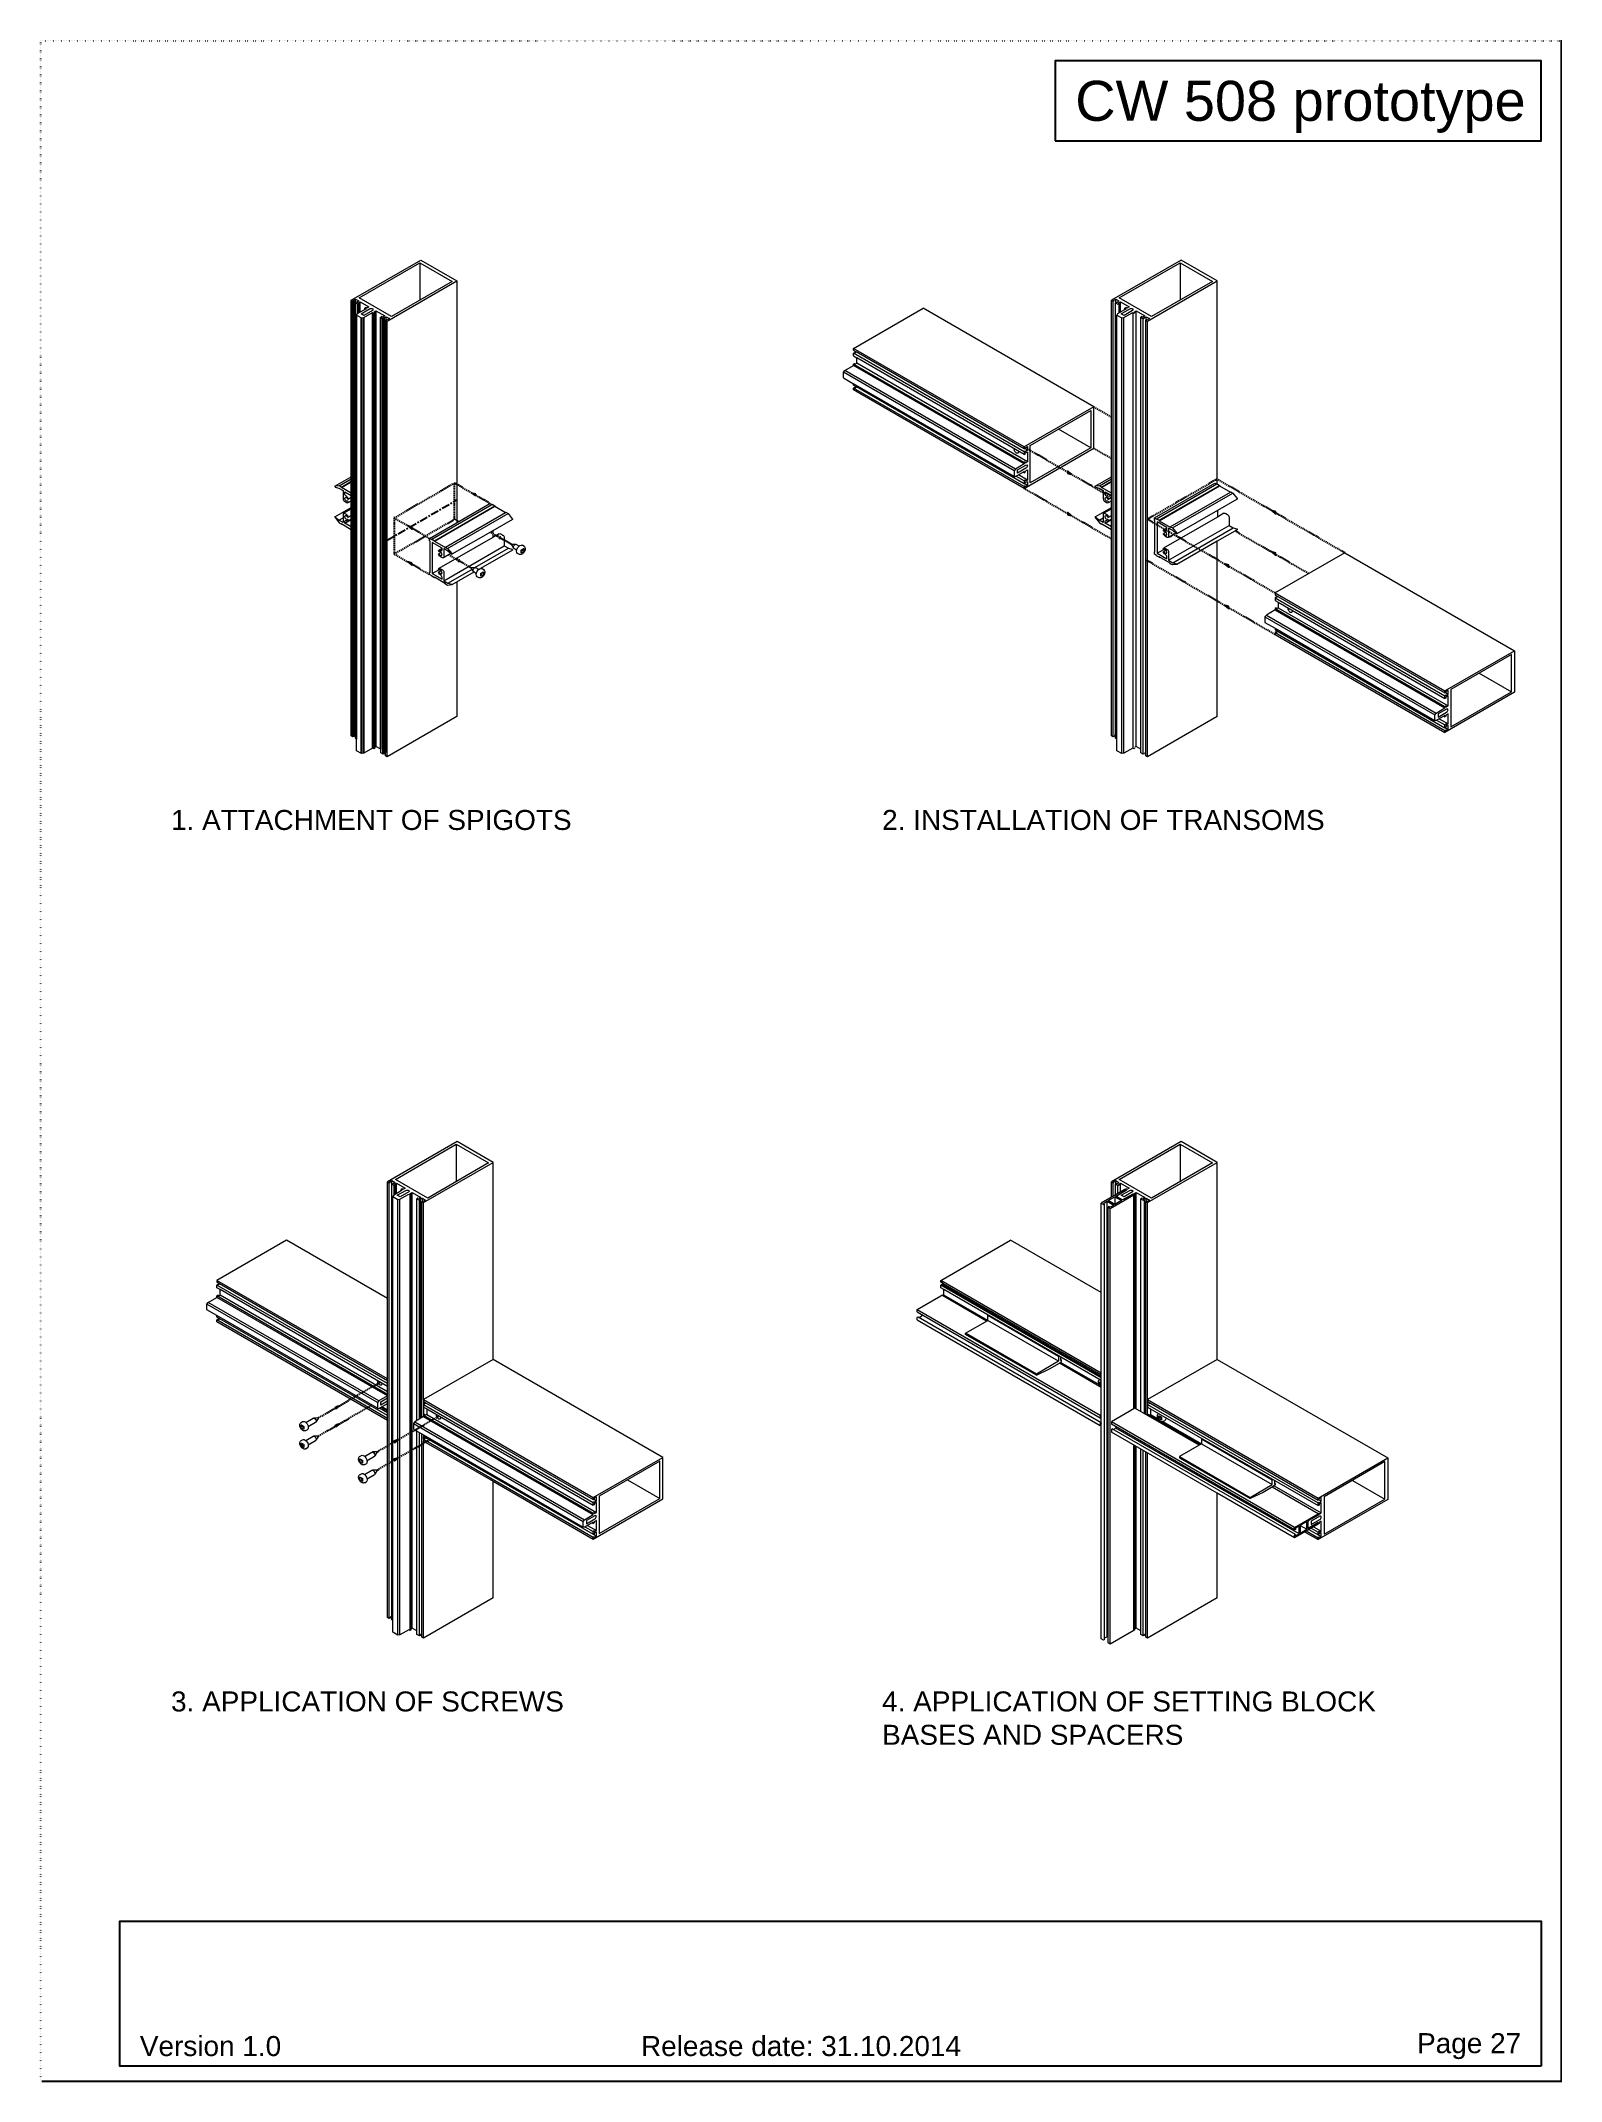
# Model space of a CAD drawing. Header units: millimetres. Extents: x -17234 to -8874, y -2869 to 1211.
# Drawn here: x -17234 to -15714, y -2869 to -829 of the extents above; entities that cross this region are included whole.
import ezdxf
from ezdxf.enums import TextEntityAlignment as Align

# ---------------------------------------------------------------- set-up
doc = ezdxf.new("R2010")
doc.units = ezdxf.units.MM
for name, pattern in [('ACAD_ISO07W100', [3, 0, -3]), ('CENTER', [50.8, 31.75, -6.35, 6.35, -6.35]), ('DASHED', [19.05, 12.7, -6.35])]:
    doc.linetypes.add(name, pattern=pattern)
doc.layers.get('Defpoints').update_dxf_attribs({"linetype": 'ACAD_ISO07W100', "true_color": 0x105689})
for name, color, linetype in [('Anno', 5, 'Continuous'), ('Centerline', 6, 'CENTER'), ('Profile View', 9, 'Continuous'), ('Screw', 9, 'Continuous'), ('Text', 2, 'Continuous')]:
    doc.layers.add(name, color=color, linetype=linetype)
doc.styles.get("Standard").update_dxf_attribs({"font": 'arial.ttf'})

msp = doc.modelspace()

# ---------------------------------------------------------------- texts
at = {"layer": 'Text', "color": 1, "ltscale": 0.5}
msp.add_text('CW 508 prototype ', height=40, dxfattribs=at).set_placement((-15734.331, -869.239), align=Align.TOP_RIGHT)
for s, p in [('1. ATTACHMENT OF SPIGOTS', (-17104.133, -1598.234)), ('2. INSTALLATION OF TRANSOMS', (-16393.242, -1598.234)), ('3. APPLICATION OF SCREWS', (-17104.133, -2479.567))]:
    msp.add_text(s, height=20, dxfattribs=at).set_placement(p, align=Align.TOP_LEFT)
at = {"layer": 'Text', "color": 1, "ltscale": 0.5, "char_height": 20}
for s, width, insert, attachment_point in [('4. APPLICATION OF SETTING BLOCK\\PBASES AND SPACERS', 733.21397, (-16393.242, -2479.567), 1), ('Version 1.0', 140.2, (-17135.319, -2834.239), 4), ('Release date: 31.10.2014', 318.86303, (-16474.331, -2834.239), 5), ('Page 27', 103.01037, (-15754.331, -2834.239), 6)]:
    msp.add_mtext_dynamic_manual_height_columns(s, width=width, gutter_width=12.5, heights=[0], dxfattribs=dict(at, insert=insert, attachment_point=attachment_point))

# ---------------------------------------------------------------- linework, layer by layer
at = {"layer": 'Anno', "linetype": 'DASHED', "ltscale": 0.1, "extrusion": (1.16053e-16, 0.816497, 0.57735)}
msp.add_line((-16058.41, -1267.411), (-16128.007, -1307.593), dxfattribs=at)
at = {"layer": 'Anno', "linetype": 'DASHED', "ltscale": 0.1}
for points in [[(-16163.928, -1205.368), (-16181.632, -1195.147)], [(-16207.611, -1260.511), (-16251.229, -1235.329)], [(-16163.928, -1246.846), (-16181.632, -1236.625)], [(-16163.928, -1285.732), (-16204.147, -1262.511)], [(-16803.009, -1281.582), (-16820.62, -1271.414)], [(-16785.265, -1291.827), (-16799.545, -1283.582)], [(-16207.611, -1301.989), (-16251.229, -1276.807)], [(-16003.437, -1299.149), (-16058.41, -1267.411)], [(-16163.928, -1327.21), (-16204.147, -1303.989)], [(-15930.721, -1341.132), (-15999.973, -1301.149)], [(-16866.811, -1314.495), (-16881.025, -1306.289)], [(-16845.67, -1326.701), (-16863.347, -1316.495)], [(-16778.07, -1324.497), (-16784.967, -1320.515)], [(-16778.07, -1324.497), (-16774.606, -1327.497), (-16774.606, -1325.497), (-16778.07, -1324.497)], [(-16050.492, -1352.346), (-16128.007, -1307.593)], [(-16003.437, -1340.627), (-16040.444, -1319.261)], [(-16866.811, -1350.666), (-16881.025, -1342.46)], [(-16819.045, -1347.503), (-16826.505, -1343.196)], [(-16764.246, -1332.478), (-16774.606, -1326.497)], [(-15966.642, -1361.871), (-15999.973, -1342.627)], [(-16845.67, -1362.872), (-16863.347, -1352.666)], [(-16819.045, -1347.503), (-16815.581, -1350.503), (-16815.581, -1348.503), (-16819.045, -1347.503)], [(-16804.657, -1355.809), (-16815.581, -1349.503)], [(-16050.492, -1393.824), (-16128.978, -1348.51)], [(-16000.318, -1381.314), (-16047.028, -1354.346)], [(-16000.318, -1422.792), (-16047.028, -1395.824)], [(-16936.225, -2194.183), (-16894.916, -2170.333)], [(-16956.798, -2206.061), (-16939.689, -2196.183)], [(-16936.225, -2212.33), (-16903.312, -2193.327)], [(-16956.798, -2224.208), (-16939.689, -2214.33)], [(-16877.413, -2228.138), (-16836.103, -2204.288)], [(-16897.986, -2240.016), (-16880.877, -2230.138)], [(-16877.413, -2246.285), (-16844.5, -2227.283)], [(-16897.986, -2258.163), (-16880.877, -2248.285)]]:
    msp.add_lwpolyline(points, dxfattribs=at)
at = {"layer": 'Anno', "ltscale": 0.5}
for points in [[(-16204.147, -1262.511), (-16207.611, -1259.511), (-16207.611, -1261.511), (-16204.147, -1262.511)], [(-16204.147, -1303.989), (-16207.611, -1300.989), (-16207.611, -1302.989), (-16204.147, -1303.989)], [(-16003.437, -1299.149), (-15999.973, -1302.149), (-15999.973, -1300.149), (-16003.437, -1299.149)], [(-16866.811, -1314.495), (-16863.347, -1317.495), (-16863.347, -1315.495), (-16866.811, -1314.495)], [(-16003.437, -1340.627), (-15999.973, -1343.627), (-15999.973, -1341.627), (-16003.437, -1340.627)], [(-16050.492, -1352.346), (-16047.028, -1355.346), (-16047.028, -1353.346), (-16050.492, -1352.346)], [(-16050.492, -1393.824), (-16047.028, -1396.824), (-16047.028, -1394.824), (-16050.492, -1393.824)], [(-16877.413, -2228.138), (-16881.743, -2229.638), (-16880.011, -2230.638), (-16877.413, -2228.138)], [(-16877.413, -2246.285), (-16881.743, -2247.785), (-16880.011, -2248.785), (-16877.413, -2246.285)]]:
    msp.add_lwpolyline(points, dxfattribs=at)
at = {"layer": 'Anno', "linetype": 'DASHED', "ltscale": 0.1}
msp.add_lwpolyline([(-16820.62, -1271.414), (-16881.025, -1306.289), (-16881.025, -1342.46), (-16820.62, -1307.585)], close=True, dxfattribs=at)
at = {"layer": 'Anno', "linetype": 'DASHED', "ltscale": 0.25}
for points in [[(-16803.009, -1281.582), (-16799.545, -1284.582), (-16799.545, -1282.582), (-16803.009, -1281.582)], [(-16936.225, -2194.183), (-16940.555, -2195.683), (-16938.823, -2196.683), (-16936.225, -2194.183)], [(-16936.225, -2212.33), (-16940.555, -2213.83), (-16938.823, -2214.83), (-16936.225, -2212.33)]]:
    msp.add_lwpolyline(points, dxfattribs=at)
at = {"layer": 'Anno', "linetype": 'DASHED', "ltscale": 0.5}
msp.add_lwpolyline([(-16866.811, -1350.666), (-16863.347, -1353.666), (-16863.347, -1351.666), (-16866.811, -1350.666)], dxfattribs=at)
at = {"layer": 'Centerline', "ltscale": 0.25}
msp.add_lwpolyline([(-16888.007, -1328.405), (-16818.41, -1288.223)], dxfattribs=at)
at = {"layer": 'Defpoints', "color": 1, "ltscale": 0.5}
msp.add_lwpolyline([(-17234.331, -829.239), (-15714.331, -829.239), (-15714.331, -2869.239), (-17234.331, -2869.239), (-17234.331, -829.239)], dxfattribs=at)
at = {"layer": 'Profile View', "lineweight": 0, "extrusion": (1.16053e-16, 0.816497, 0.57735)}
for p, q in [((-16094.331, -1048.53), (-16163.928, -1088.712)), ((-16156.149, -1086.262), (-16095.391, -1051.183)), ((-16095.391, -1051.183), (-16095.391, -1088.579)), ((-16095.391, -1051.183), (-16063.006, -1069.881)), ((-16058.41, -1069.269), (-16094.331, -1048.53)), ((-16128.007, -1109.451), (-16058.41, -1069.269)), ((-16063.006, -1069.881), (-16123.764, -1104.96)), ((-16058.41, -1272.282), (-16058.41, -1069.269)), ((-16421.854, -1136.818), (-16352.257, -1096.637)), ((-16181.632, -1195.147), (-16352.257, -1096.637)), ((-16163.928, -1524.231), (-16163.928, -1088.712)), ((-16163.928, -1088.712), (-16162.317, -1089.641)), ((-16162.317, -1089.641), (-16161.152, -1089.253)), ((-16162.317, -1525.161), (-16162.317, -1089.641)), ((-16161.948, -1088.793), (-16159.685, -1087.487)), ((-16161.152, -1089.253), (-16161.948, -1088.793)), ((-16159.137, -1090.416), (-16159.81, -1091.089)), ((-16159.81, -1526.608), (-16159.81, -1091.089)), ((-16159.81, -1091.089), (-16157.473, -1092.438)), ((-16159.685, -1090.963), (-16159.685, -1087.487)), ((-16159.685, -1087.487), (-16156.444, -1089.358)), ((-16158.307, -1090.895), (-16159.137, -1090.416)), ((-16156.444, -1089.358), (-16158.307, -1090.895)), ((-16149.207, -1097.21), (-16158, -1102.287)), ((-16157.473, -1092.438), (-16156.129, -1091.989)), ((-16156.963, -1091.304), (-16155.018, -1090.181)), ((-16156.129, -1091.989), (-16156.963, -1091.508)), ((-16123.764, -1104.96), (-16156.149, -1086.262)), ((-16156.129, -1101.206), (-16156.129, -1091.989)), ((-16155.018, -1100.565), (-16155.018, -1090.181)), ((-16155.018, -1090.181), (-16146.321, -1095.203)), ((-16154.161, -1102.179), (-16145.605, -1097.237)), ((-16151.519, -1106.028), (-16142.727, -1100.952)), ((-16142.769, -1098.87), (-16151.332, -1103.812)), ((-16149.396, -1095.876), (-16150.457, -1096.489)), ((-16150.457, -1097.932), (-16150.457, -1096.489)), ((-16150.457, -1096.489), (-16149.207, -1097.21)), ((-16148.442, -1096.427), (-16149.396, -1095.876)), ((-16146.321, -1095.203), (-16148.442, -1096.427)), ((-16142.727, -1100.952), (-16141.477, -1101.673)), ((-16142.727, -1100.952), (-16142.727, -1536.471)), ((-16141.477, -1101.673), (-16140.416, -1101.061)), ((-16141.371, -1100.51), (-16139.25, -1099.285)), ((-16140.416, -1101.061), (-16141.371, -1100.51)), ((-16139.25, -1534.804), (-16139.25, -1099.285)), ((-16139.25, -1099.285), (-16130.552, -1104.307)), ((-16158, -1102.287), (-16158.573, -1103.52)), ((-16158.573, -1539.039), (-16158.573, -1103.52)), ((-16158.573, -1103.52), (-16153.655, -1106.359)), ((-16151.332, -1103.812), (-16154.161, -1102.179)), ((-16153.655, -1106.359), (-16151.519, -1106.028)), ((-16153.655, -1541.878), (-16153.655, -1106.359)), ((-16151.519, -1541.548), (-16151.519, -1106.028)), ((-16133.755, -1104.907), (-16134.531, -1105.683)), ((-16134.531, -1541.203), (-16134.531, -1105.683)), ((-16134.531, -1105.683), (-16132.124, -1107.073)), ((-16132.673, -1105.531), (-16133.755, -1104.907)), ((-16130.552, -1104.307), (-16132.673, -1105.531)), ((-16132.124, -1107.073), (-16130.958, -1106.685)), ((-16132.124, -1542.593), (-16132.124, -1107.073)), ((-16131.788, -1106.206), (-16129.126, -1105.13)), ((-16130.958, -1106.685), (-16131.788, -1106.206)), ((-16128.944, -1107.848), (-16129.617, -1108.521)), ((-16129.617, -1544.04), (-16129.617, -1108.521)), ((-16129.617, -1108.521), (-16128.007, -1109.451)), ((-16129.126, -1108.03), (-16129.126, -1105.13)), ((-16129.126, -1105.13), (-16125.885, -1107.001)), ((-16128.148, -1108.307), (-16128.944, -1107.848)), ((-16125.885, -1107.001), (-16128.148, -1108.307)), ((-16128.007, -1544.97), (-16128.007, -1109.451)), ((-16421.854, -1138.678), (-16421.854, -1136.818)), ((-16251.229, -1235.329), (-16421.854, -1136.818)), ((-16421.854, -1141.573), (-16420.934, -1140.757)), ((-16421.854, -1144.271), (-16421.854, -1141.573)), ((-16251.229, -1240.083), (-16421.854, -1141.573)), ((-16420.229, -1141.165), (-16419.089, -1140.274)), ((-16251.229, -1237.188), (-16419.089, -1140.274)), ((-16432.001, -1160.577), (-16430.646, -1158.892)), ((-16432.001, -1166.255), (-16432.001, -1160.577)), ((-16261.376, -1259.087), (-16432.001, -1160.577)), ((-16430.646, -1158.892), (-16421.854, -1153.816)), ((-16260.022, -1257.403), (-16430.646, -1158.892)), ((-16421.854, -1152.373), (-16420.793, -1151.76)), ((-16421.854, -1153.816), (-16421.854, -1152.373)), ((-16251.229, -1250.883), (-16421.854, -1152.373)), ((-16251.229, -1252.326), (-16421.854, -1153.816)), ((-16419.838, -1152.311), (-16418.672, -1151.638)), ((-16418.672, -1151.638), (-16418.672, -1146.108)), ((-16251.229, -1242.781), (-16418.672, -1146.108)), ((-16248.047, -1250.148), (-16418.672, -1151.638)), ((-16421.854, -1173.542), (-16421.854, -1172.113)), ((-16261.376, -1264.765), (-16421.854, -1172.113)), ((-16421.854, -1176.437), (-16420.934, -1175.622)), ((-16421.854, -1178.296), (-16421.854, -1176.437)), ((-16251.229, -1274.947), (-16421.854, -1176.437)), ((-16251.229, -1276.807), (-16421.854, -1178.296)), ((-16420.138, -1176.081), (-16418.797, -1175.307)), ((-16251.229, -1272.053), (-16418.797, -1175.307)), ((-16181.632, -1195.147), (-16251.229, -1235.329)), ((-16245.218, -1233.9), (-16184.46, -1198.821)), ((-16184.46, -1198.821), (-16184.46, -1236.217)), ((-16181.632, -1236.625), (-16181.632, -1195.147)), ((-16184.46, -1236.217), (-16216.846, -1217.519)), ((-16251.229, -1235.329), (-16251.229, -1237.188)), ((-16251.229, -1276.807), (-16181.632, -1236.625)), ((-16251.229, -1237.188), (-16250.309, -1236.942)), ((-16250.309, -1239.268), (-16251.229, -1240.083)), ((-16251.229, -1240.083), (-16251.229, -1242.781)), ((-16251.229, -1242.781), (-16250.168, -1242.497)), ((-16248.047, -1238.459), (-16250.559, -1237.009)), ((-16250.309, -1236.023), (-16248.047, -1234.716)), ((-16250.309, -1236.942), (-16250.309, -1236.023)), ((-16248.047, -1238.459), (-16250.309, -1240.226)), ((-16250.309, -1240.226), (-16250.309, -1239.268)), ((-16250.168, -1242.497), (-16250.168, -1241.534)), ((-16249.991, -1241.228), (-16248.047, -1240.105)), ((-16248.047, -1234.716), (-16248.047, -1238.459)), ((-16248.047, -1240.105), (-16248.047, -1250.148)), ((-16245.218, -1271.295), (-16245.218, -1233.9)), ((-16184.46, -1236.217), (-16245.218, -1271.295)), ((-16260.022, -1257.403), (-16261.376, -1259.087)), ((-16261.376, -1259.087), (-16261.376, -1264.765)), ((-16261.376, -1264.765), (-16260.022, -1264.886)), ((-16251.229, -1252.326), (-16260.022, -1257.403)), ((-16260.022, -1264.886), (-16251.229, -1259.81)), ((-16251.229, -1269.273), (-16259.424, -1264.541)), ((-16258.008, -1258.349), (-16249.451, -1253.406)), ((-16249.447, -1256.675), (-16258.008, -1261.615)), ((-16258.008, -1261.615), (-16258.008, -1258.349)), ((-16248.047, -1268.356), (-16257.039, -1263.164)), ((-16251.229, -1261.253), (-16252.478, -1260.531)), ((-16250.168, -1250.271), (-16251.229, -1250.883)), ((-16251.229, -1250.883), (-16251.229, -1252.326)), ((-16251.229, -1259.81), (-16251.229, -1261.253)), ((-16251.229, -1261.253), (-16250.168, -1260.64)), ((-16248.047, -1250.148), (-16250.168, -1251.373)), ((-16250.168, -1251.373), (-16250.168, -1250.271)), ((-16250.168, -1259.538), (-16248.047, -1258.313)), ((-16250.168, -1260.64), (-16250.168, -1259.538)), ((-16248.047, -1258.313), (-16248.047, -1268.356)), ((-16250.168, -1268.332), (-16251.229, -1269.273)), ((-16251.229, -1269.273), (-16251.229, -1272.053)), ((-16251.229, -1272.053), (-16250.309, -1271.806)), ((-16250.309, -1274.132), (-16251.229, -1274.947)), ((-16251.229, -1274.947), (-16251.229, -1276.807)), ((-16248.047, -1273.745), (-16251.057, -1272.007)), ((-16250.309, -1270.848), (-16248.047, -1270.002)), ((-16250.309, -1271.806), (-16250.309, -1270.848)), ((-16248.047, -1273.745), (-16250.309, -1275.051)), ((-16250.309, -1275.051), (-16250.309, -1274.132)), ((-16250.168, -1269.581), (-16250.168, -1268.332)), ((-16248.047, -1268.356), (-16250.168, -1269.581)), ((-16248.047, -1270.002), (-16248.047, -1273.745)), ((-16180.264, -1274.566), (-16163.928, -1265.134)), ((-16175.957, -1274.165), (-16180.191, -1274.544)), ((-16179.923, -1275.446), (-16176.301, -1276.417)), ((-16176.301, -1276.417), (-16172.165, -1278.804)), ((-16175.957, -1274.165), (-16163.928, -1267.22)), ((-16173.836, -1275.39), (-16175.957, -1274.165)), ((-16173.836, -1275.39), (-16163.928, -1269.67)), ((-16173.836, -1275.798), (-16163.928, -1270.078)), ((-16173.836, -1275.798), (-16173.836, -1275.39)), ((-16163.928, -1281.519), (-16173.836, -1275.798)), ((-16172.165, -1278.804), (-16172.165, -1287.194)), ((-16170.397, -1281.989), (-16170.397, -1280.234)), ((-16170.397, -1280.234), (-16163.928, -1283.969)), ((-16121.025, -1306.289), (-16060.62, -1271.414)), ((-16118.904, -1307.105), (-16058.499, -1272.231)), ((-16116.216, -1308.657), (-16055.812, -1273.782)), ((-16116.216, -1309.065), (-16055.812, -1274.19)), ((-16105.106, -1315.071), (-16045.055, -1280.401)), ((-16102.985, -1316.296), (-16042.58, -1281.421)), ((-16060.62, -1271.414), (-16058.853, -1272.435)), ((-16058.499, -1272.231), (-16058.41, -1272.282)), ((-16058.41, -1272.282), (-16055.812, -1273.782)), ((-16055.812, -1273.782), (-16055.812, -1274.19)), ((-16055.812, -1274.19), (-16045.055, -1280.401)), ((-16045.055, -1280.401), (-16044.702, -1280.197)), ((-16044.702, -1280.197), (-16042.58, -1281.421)), ((-16042.58, -1281.421), (-16038.346, -1286.688)), ((-16180.264, -1305.201), (-16163.928, -1295.769)), ((-16176.301, -1308.504), (-16179.923, -1305.293)), ((-16172.165, -1302.503), (-16172.165, -1310.892)), ((-16171.751, -1301.587), (-16163.928, -1297.07)), ((-16170.751, -1289.643), (-16168.877, -1290.725)), ((-16168.877, -1302.768), (-16170.751, -1301.686)), ((-16167.051, -1287.438), (-16163.928, -1285.635)), ((-16167.051, -1290.933), (-16163.928, -1289.13)), ((-16167.051, -1305.585), (-16163.928, -1303.781)), ((-16057.933, -1305.363), (-16111.891, -1336.515)), ((-16057.933, -1298.723), (-16098.678, -1322.247)), ((-16038.273, -1287.373), (-16057.933, -1298.723)), ((-16057.933, -1298.723), (-16057.933, -1305.363)), ((-16051.486, -1301.641), (-16057.933, -1305.363)), ((-16049.66, -1301.849), (-16047.786, -1302.931)), ((-16046.372, -1305.38), (-16046.372, -1313.769)), ((-16180.191, -1305.886), (-16175.957, -1311.153)), ((-16176.301, -1308.504), (-16172.165, -1306.116)), ((-16172.165, -1310.892), (-16176.301, -1308.504)), ((-16175.957, -1311.153), (-16173.836, -1312.377)), ((-16173.836, -1312.377), (-16173.836, -1311.969)), ((-16173.836, -1311.969), (-16173.482, -1312.173)), ((-16173.836, -1312.377), (-16173.482, -1312.173)), ((-16173.482, -1312.173), (-16163.928, -1317.69)), ((-16170.397, -1311.505), (-16163.928, -1307.769)), ((-16170.397, -1311.505), (-16170.397, -1309.749)), ((-16163.928, -1315.24), (-16170.397, -1311.505)), ((-16167.051, -1309.08), (-16163.928, -1307.276)), ((-16121.025, -1308.739), (-16121.025, -1306.289)), ((-16121.025, -1306.289), (-16118.904, -1307.513)), ((-16120.459, -1309.065), (-16121.025, -1308.739)), ((-16120.459, -1340.336), (-16120.459, -1309.065)), ((-16118.904, -1307.513), (-16118.904, -1307.105)), ((-16118.904, -1307.105), (-16116.216, -1308.657)), ((-16108.545, -1315.944), (-16118.338, -1310.29)), ((-16118.338, -1310.29), (-16118.338, -1341.561)), ((-16116.216, -1308.657), (-16116.216, -1309.065)), ((-16116.216, -1309.065), (-16105.106, -1315.479)), ((-16108.545, -1316.437), (-16111.891, -1318.369)), ((-16109.405, -1320.428), (-16111.891, -1321.864)), ((-16108.191, -1325.762), (-16110.065, -1324.68)), ((-16108.545, -1317.699), (-16108.545, -1315.944)), ((-16099.711, -1321.543), (-16107.191, -1325.861)), ((-16106.777, -1348.644), (-16046.372, -1313.769)), ((-16102.641, -1318.944), (-16106.777, -1316.557)), ((-16106.777, -1316.557), (-16106.777, -1324.946)), ((-16105.106, -1315.479), (-16105.106, -1315.071)), ((-16105.106, -1315.071), (-16102.985, -1316.296)), ((-16102.985, -1316.296), (-16098.751, -1321.563)), ((-16102.641, -1351.032), (-16042.236, -1316.157)), ((-16099.019, -1322.156), (-16102.641, -1318.944)), ((-16038.273, -1318.008), (-16058.41, -1329.634)), ((-16046.372, -1313.769), (-16042.236, -1316.157)), ((-16042.236, -1316.157), (-16038.615, -1317.128)), ((-16121.025, -1340.01), (-16120.459, -1339.683)), ((-16121.025, -1342.46), (-16121.025, -1340.01)), ((-16121.025, -1340.01), (-16120.459, -1340.336)), ((-16118.904, -1343.684), (-16121.025, -1342.46)), ((-16118.904, -1344.093), (-16118.904, -1343.684)), ((-16116.216, -1345.644), (-16118.904, -1344.093)), ((-16118.338, -1341.561), (-16111.673, -1337.713)), ((-16118.338, -1341.561), (-16108.545, -1347.215)), ((-16105.106, -1351.65), (-16116.216, -1345.236)), ((-16116.216, -1345.236), (-16116.216, -1345.644)), ((-16116.216, -1345.644), (-16115.863, -1345.44)), ((-16109.405, -1338.575), (-16111.891, -1340.01)), ((-16110.065, -1336.724), (-16108.191, -1337.806)), ((-16108.545, -1347.215), (-16108.545, -1345.46)), ((-16106.777, -1340.255), (-16106.777, -1348.644)), ((-16058.41, -1329.634), (-16098.678, -1352.882)), ((-16058.41, -1504.788), (-16058.41, -1329.634)), ((-15930.721, -1341.132), (-16000.318, -1381.314)), ((-15930.721, -1341.132), (-15761.067, -1439.081)), ((-16106.777, -1348.644), (-16102.641, -1351.032)), ((-16105.106, -1352.058), (-16105.106, -1351.65)), ((-16102.985, -1353.283), (-16105.106, -1352.058)), ((-16098.751, -1352.905), (-16102.985, -1353.283)), ((-16102.641, -1351.032), (-16099.019, -1352.002)), ((-16000.318, -1381.314), (-15830.664, -1479.263)), ((-16000.318, -1381.314), (-16000.318, -1383.173)), ((-16000.318, -1383.173), (-15997.553, -1384.769)), ((-15999.399, -1385.253), (-16000.318, -1386.068)), ((-16000.318, -1386.068), (-15830.664, -1484.017)), ((-16000.318, -1386.068), (-16000.318, -1388.766)), ((-15999.399, -1385.253), (-15998.76, -1385.621)), ((-15997.553, -1384.769), (-15998.693, -1385.66)), ((-15997.553, -1384.769), (-15830.664, -1481.123)), ((-16009.111, -1403.387), (-16010.465, -1405.072)), ((-16010.465, -1405.072), (-15840.811, -1503.022)), ((-16010.465, -1405.072), (-16010.465, -1410.75)), ((-16000.318, -1398.311), (-16009.111, -1403.387)), ((-16009.111, -1403.387), (-15839.457, -1501.337)), ((-16000.318, -1388.766), (-15997.136, -1390.603)), ((-15999.257, -1396.255), (-16000.318, -1396.868)), ((-16000.318, -1396.868), (-15830.664, -1494.817)), ((-16000.318, -1396.868), (-16000.318, -1398.311)), ((-16000.318, -1398.311), (-15830.664, -1496.26)), ((-15999.257, -1396.255), (-15998.303, -1396.807)), ((-15997.136, -1396.133), (-15998.303, -1396.807)), ((-15997.136, -1390.603), (-15997.136, -1396.133)), ((-15997.136, -1390.603), (-15830.664, -1486.716)), ((-15997.136, -1396.133), (-15827.482, -1494.083)), ((-16010.465, -1410.75), (-16000.318, -1416.608)), ((-16000.318, -1416.608), (-16000.318, -1418.038)), ((-16000.318, -1416.608), (-15840.811, -1508.7)), ((-16000.318, -1418.038), (-15997.262, -1419.802)), ((-15999.399, -1420.117), (-16000.318, -1420.932)), ((-16000.318, -1420.932), (-15830.664, -1518.882)), ((-16000.318, -1420.932), (-16000.318, -1422.792)), ((-16000.318, -1422.792), (-15830.664, -1520.741)), ((-15999.399, -1420.117), (-15998.603, -1420.577)), ((-15997.262, -1419.802), (-15998.603, -1420.577)), ((-15997.262, -1419.802), (-15830.664, -1515.987)), ((-15830.664, -1479.263), (-15761.067, -1439.081)), ((-15763.896, -1442.756), (-15824.654, -1477.834)), ((-15763.896, -1480.151), (-15763.896, -1442.756)), ((-15761.067, -1439.081), (-15761.067, -1480.559)), ((-15796.281, -1461.453), (-15763.896, -1480.151)), ((-15830.664, -1481.123), (-15830.664, -1479.263)), ((-15761.067, -1480.559), (-15830.664, -1520.741)), ((-15829.745, -1480.876), (-15830.664, -1481.123)), ((-15830.664, -1484.017), (-15829.745, -1483.202)), ((-15830.664, -1486.716), (-15830.664, -1484.017)), ((-15829.604, -1486.432), (-15830.664, -1486.716)), ((-15829.994, -1480.943), (-15827.482, -1482.393)), ((-15827.482, -1478.651), (-15829.745, -1479.957)), ((-15829.745, -1479.957), (-15829.745, -1480.876)), ((-15829.745, -1484.16), (-15827.482, -1482.393)), ((-15829.745, -1483.202), (-15829.745, -1484.16)), ((-15829.604, -1485.469), (-15829.604, -1486.432)), ((-15827.482, -1484.04), (-15829.427, -1485.162)), ((-15827.482, -1482.393), (-15827.482, -1478.651)), ((-15827.482, -1494.083), (-15827.482, -1484.04)), ((-15824.654, -1477.834), (-15824.654, -1515.23)), ((-15824.654, -1515.23), (-15763.896, -1480.151)), ((-16058.41, -1504.788), (-16128.007, -1544.97)), ((-15840.811, -1503.022), (-15839.457, -1501.337)), ((-15840.811, -1508.7), (-15840.811, -1503.022)), ((-15839.457, -1508.82), (-15840.811, -1508.7)), ((-15839.457, -1501.337), (-15830.664, -1496.26)), ((-15830.664, -1503.744), (-15839.457, -1508.82)), ((-15838.86, -1508.475), (-15830.664, -1513.207)), ((-15828.886, -1497.34), (-15837.444, -1502.283)), ((-15837.444, -1505.549), (-15828.883, -1500.609)), ((-15837.444, -1502.283), (-15837.444, -1505.549)), ((-15836.475, -1507.099), (-15827.482, -1512.29)), ((-15831.914, -1504.465), (-15830.664, -1505.187)), ((-15830.664, -1494.817), (-15829.604, -1494.205)), ((-15830.664, -1496.26), (-15830.664, -1494.817)), ((-15830.664, -1505.187), (-15830.664, -1503.744)), ((-15829.604, -1504.575), (-15830.664, -1505.187)), ((-15829.604, -1495.307), (-15827.482, -1494.083)), ((-15829.604, -1494.205), (-15829.604, -1495.307)), ((-15827.482, -1502.248), (-15829.604, -1503.472)), ((-15829.604, -1503.472), (-15829.604, -1504.575)), ((-15827.482, -1512.29), (-15827.482, -1502.248)), ((-16162.317, -1525.161), (-16163.928, -1524.231)), ((-16161.152, -1524.772), (-16162.317, -1525.161)), ((-16159.81, -1523.079), (-16161.152, -1523.853)), ((-16158.573, -1527.322), (-16159.81, -1526.608)), ((-15830.664, -1513.207), (-15829.604, -1512.266)), ((-15830.664, -1515.987), (-15830.664, -1513.207)), ((-15829.745, -1515.741), (-15830.664, -1515.987)), ((-15830.664, -1518.882), (-15829.745, -1518.067)), ((-15830.664, -1520.741), (-15830.664, -1518.882)), ((-15830.493, -1515.941), (-15827.482, -1517.679)), ((-15827.482, -1513.937), (-15829.745, -1514.782)), ((-15829.745, -1514.782), (-15829.745, -1515.741)), ((-15829.745, -1518.986), (-15827.482, -1517.679)), ((-15829.745, -1518.067), (-15829.745, -1518.986)), ((-15829.604, -1512.266), (-15829.604, -1513.515)), ((-15829.604, -1513.515), (-15827.482, -1512.29)), ((-15827.482, -1517.679), (-15827.482, -1513.937)), ((-16153.655, -1541.878), (-16158.573, -1539.039)), ((-16151.519, -1541.548), (-16153.655, -1541.878)), ((-16142.727, -1536.471), (-16151.519, -1541.548)), ((-16141.477, -1537.193), (-16142.727, -1536.471)), ((-16140.416, -1536.58), (-16141.477, -1537.193)), ((-16139.25, -1534.804), (-16140.416, -1535.478)), ((-16134.531, -1537.528), (-16139.25, -1534.804)), ((-16132.124, -1542.593), (-16134.531, -1541.203)), ((-16130.958, -1542.204), (-16132.124, -1542.593)), ((-16129.617, -1540.847), (-16130.958, -1541.39)), ((-16128.007, -1544.97), (-16129.617, -1544.04)), ((-16858.272, -2208.568), (-16858.272, -1987.016)), ((-16855.864, -2207.178), (-16855.864, -1988.406)), ((-16854.698, -2206.505), (-16854.698, -1988.018)), ((-16853.357, -2205.731), (-16853.357, -1989.854)), ((-16851.747, -2187.804), (-16851.747, -1990.783))]:
    msp.add_line(p, q, dxfattribs=at)
at = {"layer": 'Profile View', "extrusion": (6.51252e-16, 0.816497, 0.57735)}
for p, q in [((-16922.317, -1525.161), (-16922.317, -1089.641)), ((-16921.152, -1523.853), (-16921.152, -1089.253)), ((-16919.81, -1523.079), (-16919.81, -1091.089)), ((-16902.727, -1100.952), (-16902.727, -1536.471)), ((-16900.416, -1535.478), (-16900.416, -1101.061)), ((-16899.25, -1534.804), (-16899.25, -1099.285)), ((-16918.573, -1527.322), (-16918.573, -1103.52)), ((-16913.655, -1541.878), (-16913.655, -1106.359)), ((-16911.519, -1541.548), (-16911.519, -1106.028)), ((-16901.477, -1537.193), (-16901.477, -1101.673)), ((-16894.531, -1537.528), (-16894.531, -1105.683)), ((-16892.124, -1542.593), (-16892.124, -1107.073)), ((-16890.958, -1541.39), (-16890.958, -1106.685)), ((-16889.617, -1540.847), (-16889.617, -1108.521))]:
    msp.add_line(p, q, dxfattribs=at)
at = {"layer": 'Profile View', "color": 0, "linetype": 'Continuous', "lineweight": 0, "extrusion": (6.51252e-16, 0.816497, 0.57735)}
for p, q in [((-16843.548, -1327.518), (-16783.497, -1292.847)), ((-16840.861, -1329.069), (-16780.456, -1294.195)), ((-16840.861, -1329.477), (-16780.456, -1294.603)), ((-16829.751, -1335.484), (-16769.7, -1300.813)), ((-16827.63, -1336.708), (-16767.225, -1301.834)), ((-16782.578, -1325.775), (-16836.535, -1356.928)), ((-16782.578, -1319.136), (-16823.322, -1342.66)), ((-16831.421, -1369.056), (-16771.017, -1334.182)), ((-16800.401, -1355.923), (-16766.881, -1336.57)), ((-16827.286, -1371.444), (-16803.493, -1357.707))]:
    msp.add_line(p, q, dxfattribs=at)
at = {"layer": 'Profile View', "lineweight": 0, "extrusion": (3.45277e-16, 0.816497, 0.57735)}
for p, q in [((-16170.893, -2426.446), (-16170.893, -1992.274)), ((-16168.391, -2425.001), (-16168.391, -1989.482)), ((-16167.212, -2425.682), (-16167.212, -1995.419)), ((-16165.094, -2432.161), (-16165.094, -1996.642)), ((-16141.477, -2196.847), (-16141.477, -1983.006)), ((-16140.416, -2196.273), (-16140.416, -1982.394)), ((-16139.25, -2196.947), (-16139.25, -1980.618)), ((-16134.531, -2199.671), (-16134.531, -1987.016)), ((-16130.958, -2201.734), (-16130.958, -1988.018)), ((-16129.617, -2202.508), (-16129.617, -1989.854)), ((-16128.007, -2203.438), (-16128.007, -1990.783)), ((-16058.41, -2147.622), (-16128.007, -2187.804)), ((-16128.007, -2187.804), (-15957.382, -2286.314)), ((-16128.007, -2189.664), (-15957.382, -2288.174)), ((-16128.007, -2192.558), (-15957.382, -2291.068)), ((-16128.007, -2195.257), (-15957.382, -2293.767)), ((-15980.999, -2315.504), (-16163.998, -2209.849)), ((-15980.999, -2317.95), (-16163.998, -2212.296)), ((-16058.41, -2281.181), (-16163.998, -2220.219)), ((-15980.115, -2322.71), (-16163.114, -2217.055)), ((-15976.447, -2321.939), (-16159.446, -2216.284))]:
    msp.add_line(p, q, dxfattribs=at)
at = {"layer": 'Profile View', "lineweight": 0}
for points in [[(-16421.854, -1138.678), (-16419.089, -1140.274)], [(-16420.934, -1140.757), (-16420.229, -1141.165)], [(-16421.854, -1144.271), (-16418.672, -1146.108)], [(-16420.793, -1151.76), (-16419.838, -1152.311)], [(-16432.001, -1166.255), (-16421.854, -1172.113)], [(-16421.854, -1173.542), (-16418.797, -1175.307)], [(-16420.934, -1175.622), (-16420.138, -1176.081)], [(-16782.15, -2147.622), (-16851.747, -2187.804), (-16851.747, -2189.664), (-16848.982, -2191.26), (-16850.122, -2192.15), (-16850.828, -2191.743), (-16851.747, -2192.558), (-16851.747, -2192.558)], [(-16851.747, -2192.558), (-16851.747, -2195.257), (-16848.565, -2197.094), (-16848.565, -2202.623), (-16849.732, -2203.297), (-16850.686, -2202.746), (-16851.747, -2203.358), (-16851.747, -2204.801), (-16860.54, -2209.878), (-16861.894, -2211.562), (-16861.894, -2217.24), (-16851.747, -2223.099), (-16851.747, -2224.528), (-16848.69, -2226.293), (-16850.032, -2227.067), (-16850.828, -2226.607), (-16851.747, -2227.423), (-16851.747, -2229.282), (-16782.15, -2269.464)], [(-16851.747, -2189.664), (-16851.747, -2192.558)], [(-16851.747, -2195.257), (-16851.747, -2203.358)], [(-16851.747, -2227.423), (-16851.747, -2224.528)]]:
    msp.add_lwpolyline(points, dxfattribs=at)
at = {"layer": 'Profile View', "lineweight": 0, "extrusion": (-6.29482e-17, -1.11022e-16, -1)}
msp.add_ellipse((-16156.786, -1091.406), major_axis=(-0.25, 0), ratio=0.57735027, start_param=-0.78539763, end_param=0.78539816, dxfattribs=at)
at = {"layer": 'Profile View', "lineweight": 0, "extrusion": (4.46703e-17, -2.22045e-16, -1)}
msp.add_ellipse((-16144.202, -1098.062), major_axis=(2.003, 0), ratio=0.57735027, start_param=-2.34722067, end_param=0.77383325, dxfattribs=at)
at = {"layer": 'Profile View', "lineweight": 0, "extrusion": (1.29348e-16, 1.66533e-16, -1)}
msp.add_ellipse((-16259.007, -1238.903), major_axis=(-1.5, 2.598), ratio=0.57735027, start_param=-0.78539816, end_param=-0.53278011, dxfattribs=at)
at = {"layer": 'Profile View', "lineweight": 0, "extrusion": (1.33067e-16, 1.04582e-16, -1)}
msp.add_ellipse((-16259.007, -1238.903), major_axis=(1.5, -2.598), ratio=0.57735027, start_param=-1.03801621, end_param=2.35619449, dxfattribs=at)
at = {"layer": 'Profile View', "lineweight": 0, "extrusion": (-1.22753e-16, -7.58296e-17, -1)}
msp.add_ellipse((-16249.991, -1241.432), major_axis=(0.125, 0.217), ratio=0.57735027, start_param=-2.35619396, end_param=-0.78539816, dxfattribs=at)
at = {"layer": 'Profile View', "lineweight": 0, "extrusion": (1.97165e-16, -1.32337e-16, -1)}
msp.add_ellipse((-16249.463, -1255.049), major_axis=(1.002, 1.735), ratio=0.57735027, start_param=-0.77642434, end_param=2.34462958, dxfattribs=at)
at = {"layer": 'Profile View', "lineweight": 0}
for centre, major_axis, start_param, end_param in [((-16180.014, -1274.999), (-0.25, 0.433), -0.26179939, 2.61799388), ((-16168.877, -1287.673), (-1.869, 3.237), -1.54212513, -0.78548356), ((-16180.014, -1305.634), (-0.25, 0.433), 0, 1.83259571), ((-16180.014, -1305.634), (-0.25, 0.433), -1.04719755, 0), ((-16170.751, -1288.01), (1, -1.732), -2.35619449, -0.78539816), ((-16170.751, -1303.319), (-1, 1.732), -0.78539816, 0.78539816), ((-16168.877, -1287.673), (1.869, -3.237), -0.78539888, -0.02867046), ((-16168.877, -1305.82), (-1.869, 3.237), -1.54212587, -0.78539745), ((-16167.448, -1286.751), (0.397, -0.687), -1.54212513, 1.59946752), ((-16167.448, -1290.246), (0.397, -0.687), -0.02867119, 3.11292146), ((-16167.448, -1304.897), (0.397, -0.687), -1.54212513, 1.59946752), ((-16168.877, -1305.82), (1.869, -3.237), -0.78531276, -0.02867119), ((-16167.448, -1308.393), (0.397, -0.687), -0.02867119, 3.11292146), ((-16110.065, -1321.629), (1.075, -1.862), -1.54212513, 3.11292146), ((-16110.065, -1316.821), (1.075, -1.862), -0.78531277, 0.78537657), ((-16110.065, -1339.775), (1.075, -1.862), -1.54212513, 3.11292146), ((-16110.065, -1344.582), (-1.075, 1.862), -2.3561729, -0.78548356), ((-15829.427, -1485.366), (-0.125, -0.217), -2.35619449, -0.7853987), ((-15828.899, -1498.983), (1.002, 1.735), -2.34462958, 0.77642434)]:
    msp.add_ellipse(centre, major_axis=major_axis, ratio=0.57735027, start_param=start_param, end_param=end_param, dxfattribs=at)
at = {"layer": 'Profile View', "lineweight": 0, "extrusion": (4.92246e-17, -5.80244e-30, -1)}
msp.add_ellipse((-16168.877, -1282.866), major_axis=(-1.075, 1.862), ratio=0.57735027, start_param=-2.35610909, end_param=-0.78541976, dxfattribs=at)
at = {"layer": 'Profile View', "lineweight": 0, "extrusion": (1.04736e-16, -9.61481e-17, -1)}
for centre in [(-16168.877, -1287.673), (-16168.877, -1305.82)]:
    msp.add_ellipse(centre, major_axis=(1.075, -1.862), ratio=0.57735027, start_param=0.02867119, end_param=4.68371779, dxfattribs=at)
at = {"layer": 'Profile View', "lineweight": 0, "extrusion": (7.69802e-17, -4.80741e-17, -1)}
msp.add_ellipse((-16051.089, -1302.328), major_axis=(-0.397, 0.687), ratio=0.57735027, start_param=0, end_param=0.02867119, dxfattribs=at)
at = {"layer": 'Profile View', "lineweight": 0, "extrusion": (2.08321e-16, -1.64541e-16, -1)}
msp.add_ellipse((-16049.66, -1304.901), major_axis=(-1.869, 3.237), ratio=0.57735027, start_param=0.02867046, end_param=0.78539888, dxfattribs=at)
at = {"layer": 'Profile View', "lineweight": 0, "extrusion": (1.76847e-16, -5.45148e-17, -1)}
for centre in [(-16047.786, -1304.564), (-16108.191, -1339.439)]:
    msp.add_ellipse(centre, major_axis=(1, -1.732), ratio=0.57735027, start_param=-2.35619449, end_param=-0.78539816, dxfattribs=at)
at = {"layer": 'Profile View', "lineweight": 0, "extrusion": (3.21069e-16, 2.8752e-17, -1)}
msp.add_ellipse((-16038.523, -1286.94), major_axis=(0.25, -0.433), ratio=0.57735027, start_param=-1.83259571, end_param=0, dxfattribs=at)
at = {"layer": 'Profile View', "lineweight": 0, "extrusion": (6.03802e-17, -1.85856e-16, -1)}
msp.add_ellipse((-16168.877, -1310.627), major_axis=(-1.075, 1.862), ratio=0.57735027, start_param=-0.78537657, end_param=0.78531277, dxfattribs=at)
at = {"layer": 'Profile View', "lineweight": 0, "extrusion": (1.97165e-16, 2.13149e-17, -1)}
for centre in [(-16111.494, -1319.056), (-16111.494, -1337.203)]:
    msp.add_ellipse(centre, major_axis=(0.397, -0.687), ratio=0.57735027, start_param=0.02867119, end_param=3.17026385, dxfattribs=at)
at = {"layer": 'Profile View', "lineweight": 0, "extrusion": (5.29431e-17, -6.19519e-17, -1)}
for centre, major_axis, start_param, end_param in [((-16111.494, -1322.551), (-0.397, 0.687), -1.59946752, 1.54212513), ((-16111.494, -1340.698), (-0.397, 0.687), -1.59946752, 1.54212513), ((-16098.928, -1352.449), (0.25, -0.433), -2.61799388, 0.26179939)]:
    msp.add_ellipse(centre, major_axis=major_axis, ratio=0.57735027, start_param=start_param, end_param=end_param, dxfattribs=at)
at = {"layer": 'Profile View', "lineweight": 0, "extrusion": (2.76714e-16, -6.09555e-17, -1)}
msp.add_ellipse((-16110.065, -1321.629), major_axis=(-1.869, 3.237), ratio=0.57735027, start_param=0.02867119, end_param=0.78531276, dxfattribs=at)
at = {"layer": 'Profile View', "lineweight": 0, "extrusion": (2.80432e-16, -1.22907e-16, -1)}
msp.add_ellipse((-16110.065, -1321.629), major_axis=(-1.869, 3.237), ratio=0.57735027, start_param=-2.3561952, end_param=-1.59946679, dxfattribs=at)
at = {"layer": 'Profile View', "lineweight": 0, "extrusion": (-4.69235e-17, -5.55112e-17, -1)}
msp.add_ellipse((-16106.387, -1320.169), major_axis=(2.369, 4.102), ratio=0.57735027, start_param=-1.96271118, end_param=-1.94038956, dxfattribs=at)
at = {"layer": 'Profile View', "lineweight": 0, "extrusion": (8.06987e-17, -1.10026e-16, -1)}
msp.add_ellipse((-16108.191, -1324.129), major_axis=(1, -1.732), ratio=0.57735027, start_param=-0.78539816, end_param=0.78539816, dxfattribs=at)
at = {"layer": 'Profile View', "lineweight": 0, "extrusion": (2.32358e-16, -1.50663e-16, -1)}
msp.add_ellipse((-16098.928, -1321.814), major_axis=(0.25, -0.433), ratio=0.57735027, start_param=-1.83259571, end_param=1.04719755, dxfattribs=at)
at = {"layer": 'Profile View', "lineweight": 0, "extrusion": (2.21202e-16, 3.51927e-17, -1)}
msp.add_ellipse((-16038.523, -1317.575), major_axis=(0.25, -0.433), ratio=0.57735027, start_param=-2.61799388, end_param=0, dxfattribs=at)
at = {"layer": 'Profile View', "lineweight": 0, "extrusion": (4.00617e-16, -5.35184e-17, -1)}
msp.add_ellipse((-16110.065, -1339.775), major_axis=(-1.869, 3.237), ratio=0.57735027, start_param=0.02867046, end_param=0.78539888, dxfattribs=at)
at = {"layer": 'Profile View', "lineweight": 0, "extrusion": (5.66617e-17, -1.23904e-16, -1)}
msp.add_ellipse((-16110.065, -1339.775), major_axis=(-1.869, 3.237), ratio=0.57735027, start_param=-2.35610909, end_param=-1.59946752, dxfattribs=at)
at = {"layer": 'Profile View', "lineweight": 0, "extrusion": (2.05178e-16, 1.46215e-16, -1)}
for centre in [(-15985.205, -1398.104), (-16836.634, -2204.595)]:
    msp.add_ellipse(centre, major_axis=(-1.5, 2.598), ratio=0.57735027, start_param=-0.78539816, end_param=-0.53278011, dxfattribs=at)
at = {"layer": 'Profile View', "lineweight": 0, "extrusion": (9.78739e-17, 2.76559e-16, -1)}
for centre in [(-15985.205, -1398.104), (-16836.634, -2204.595)]:
    msp.add_ellipse(centre, major_axis=(1.5, -2.598), ratio=0.57735027, start_param=-1.03801621, end_param=2.35619449, dxfattribs=at)
at = {"layer": 'Profile View', "lineweight": 0}
msp.add_open_spline([(-16102.342, -1323.062), (-16102.462, -1323.24), (-16102.59, -1323.413), (-16103.046, -1323.97), (-16103.407, -1324.321), (-16104.206, -1324.906), (-16104.645, -1325.142), (-16105.521, -1325.398), (-16105.947, -1325.449), (-16106.384, -1325.395)], degree=3, knots=[4.04525542, 4.04525542, 4.04525542, 4.04525542, 4.20371746, 4.20371746, 4.57838571, 4.57838571, 4.95499142, 4.95499142, 5.25835262, 5.25835262, 5.25835262, 5.25835262], dxfattribs=at)
at = {"layer": 'Screw', "linetype": 'Continuous', "lineweight": 0, "extrusion": (6.51252e-16, 0.816497, 0.57735)}
for p, q in [((-16916.149, -1086.262), (-16855.391, -1051.183)), ((-16855.391, -1051.183), (-16855.391, -1088.579)), ((-16855.391, -1051.183), (-16823.006, -1069.881)), ((-16888.007, -1109.451), (-16818.41, -1069.269)), ((-16823.006, -1069.881), (-16883.764, -1104.96)), ((-16923.928, -1088.712), (-16922.317, -1089.641)), ((-16922.317, -1089.641), (-16921.152, -1089.253)), ((-16921.948, -1088.793), (-16919.685, -1087.487)), ((-16921.152, -1089.253), (-16921.948, -1088.793)), ((-16919.137, -1090.416), (-16919.81, -1091.089)), ((-16919.81, -1091.089), (-16917.473, -1092.438)), ((-16919.685, -1090.963), (-16919.685, -1087.487)), ((-16919.685, -1087.487), (-16916.444, -1089.358)), ((-16918.307, -1090.895), (-16919.137, -1090.416)), ((-16916.444, -1089.358), (-16918.307, -1090.895)), ((-16909.207, -1097.21), (-16918, -1102.287)), ((-16917.473, -1092.438), (-16916.129, -1091.989)), ((-16917.473, -1101.983), (-16917.473, -1092.438)), ((-16916.963, -1091.304), (-16915.018, -1090.181)), ((-16916.129, -1091.989), (-16916.963, -1091.508)), ((-16883.764, -1104.96), (-16916.149, -1086.262)), ((-16916.129, -1101.206), (-16916.129, -1091.989)), ((-16915.018, -1100.565), (-16915.018, -1090.181)), ((-16915.018, -1090.181), (-16906.321, -1095.203)), ((-16914.161, -1102.179), (-16905.605, -1097.237)), ((-16911.519, -1106.028), (-16902.727, -1100.952)), ((-16902.769, -1098.87), (-16911.332, -1103.812)), ((-16909.396, -1095.876), (-16910.457, -1096.489)), ((-16910.457, -1097.932), (-16910.457, -1096.489)), ((-16910.457, -1096.489), (-16909.207, -1097.21)), ((-16908.442, -1096.427), (-16909.396, -1095.876)), ((-16906.321, -1095.203), (-16908.442, -1096.427)), ((-16902.727, -1100.952), (-16901.477, -1101.673)), ((-16901.477, -1101.673), (-16900.416, -1101.061)), ((-16901.371, -1100.51), (-16899.25, -1099.285)), ((-16900.416, -1101.061), (-16901.371, -1100.51)), ((-16899.25, -1099.285), (-16890.552, -1104.307)), ((-16918, -1102.287), (-16918.573, -1103.52)), ((-16918.573, -1103.52), (-16913.655, -1106.359)), ((-16911.332, -1103.812), (-16914.161, -1102.179)), ((-16913.655, -1106.359), (-16911.519, -1106.028)), ((-16893.755, -1104.907), (-16894.531, -1105.683)), ((-16894.531, -1105.683), (-16892.124, -1107.073)), ((-16892.673, -1105.531), (-16893.755, -1104.907)), ((-16890.552, -1104.307), (-16892.673, -1105.531)), ((-16892.124, -1107.073), (-16890.958, -1106.685)), ((-16891.788, -1106.206), (-16889.126, -1105.13)), ((-16890.958, -1106.685), (-16891.788, -1106.206)), ((-16888.944, -1107.848), (-16889.617, -1108.521)), ((-16889.617, -1108.521), (-16888.007, -1109.451)), ((-16889.126, -1108.03), (-16889.126, -1105.13)), ((-16889.126, -1105.13), (-16885.885, -1107.001)), ((-16888.148, -1108.307), (-16888.944, -1107.848)), ((-16885.885, -1107.001), (-16888.148, -1108.307)), ((-16888.007, -1544.97), (-16888.007, -1109.451)), ((-16940.264, -1274.566), (-16923.928, -1265.134)), ((-16935.957, -1274.165), (-16940.191, -1274.544)), ((-16939.923, -1275.446), (-16936.301, -1276.417)), ((-16936.301, -1276.417), (-16932.165, -1278.804)), ((-16935.957, -1274.165), (-16923.928, -1267.22)), ((-16933.836, -1275.39), (-16935.957, -1274.165)), ((-16933.836, -1275.39), (-16923.928, -1269.67)), ((-16933.836, -1275.798), (-16923.928, -1270.078)), ((-16933.836, -1275.798), (-16933.836, -1275.39)), ((-16923.928, -1281.519), (-16933.836, -1275.798)), ((-16932.165, -1278.804), (-16932.165, -1287.194)), ((-16930.397, -1281.989), (-16930.397, -1280.234)), ((-16930.397, -1280.234), (-16923.928, -1283.969)), ((-16940.264, -1305.201), (-16923.928, -1295.769)), ((-16936.301, -1308.504), (-16939.923, -1305.293)), ((-16932.165, -1302.503), (-16932.165, -1310.892)), ((-16931.751, -1301.587), (-16923.928, -1297.07)), ((-16930.751, -1289.643), (-16928.877, -1290.725)), ((-16928.877, -1302.768), (-16930.751, -1301.686)), ((-16927.051, -1287.438), (-16923.928, -1285.635)), ((-16927.051, -1290.933), (-16923.928, -1289.13)), ((-16927.051, -1305.585), (-16923.928, -1303.781)), ((-16940.191, -1305.886), (-16935.957, -1311.153)), ((-16936.301, -1308.504), (-16932.165, -1306.116)), ((-16932.165, -1310.892), (-16936.301, -1308.504)), ((-16935.957, -1311.153), (-16933.836, -1312.377)), ((-16933.836, -1312.377), (-16933.482, -1312.173)), ((-16933.482, -1312.173), (-16923.928, -1317.69)), ((-16930.397, -1311.505), (-16923.928, -1307.769)), ((-16930.397, -1311.505), (-16930.397, -1309.749)), ((-16923.928, -1315.24), (-16930.397, -1311.505)), ((-16927.051, -1309.08), (-16923.928, -1307.276)), ((-16762.918, -1307.785), (-16782.578, -1319.136)), ((-16782.578, -1319.136), (-16782.578, -1325.775)), ((-16776.131, -1322.053), (-16782.578, -1325.775)), ((-16774.305, -1322.262), (-16772.431, -1323.343)), ((-16771.017, -1325.793), (-16771.017, -1334.182)), ((-16845.67, -1329.151), (-16845.67, -1326.701)), ((-16845.67, -1326.701), (-16843.548, -1327.926)), ((-16845.104, -1329.478), (-16845.67, -1329.151)), ((-16845.104, -1360.749), (-16845.104, -1329.478)), ((-16843.548, -1327.926), (-16843.548, -1327.518)), ((-16843.548, -1327.518), (-16840.861, -1329.069)), ((-16833.19, -1336.356), (-16842.982, -1330.703)), ((-16842.982, -1330.703), (-16842.982, -1361.974)), ((-16840.861, -1329.069), (-16840.861, -1329.477)), ((-16840.861, -1329.477), (-16829.751, -1335.892)), ((-16833.19, -1336.849), (-16836.535, -1338.781)), ((-16834.049, -1340.841), (-16836.535, -1342.276)), ((-16832.836, -1346.175), (-16834.709, -1345.093)), ((-16833.19, -1338.111), (-16833.19, -1336.356)), ((-16824.356, -1341.955), (-16831.836, -1346.274)), ((-16827.286, -1339.357), (-16831.421, -1336.969)), ((-16831.421, -1336.969), (-16831.421, -1345.358)), ((-16829.751, -1335.892), (-16829.751, -1335.484)), ((-16829.751, -1335.484), (-16827.63, -1336.708)), ((-16827.63, -1336.708), (-16823.396, -1341.975)), ((-16823.664, -1342.568), (-16827.286, -1339.357)), ((-16762.918, -1338.42), (-16794.595, -1356.709)), ((-16771.017, -1334.182), (-16766.881, -1336.57)), ((-16766.881, -1336.57), (-16763.259, -1337.54)), ((-16764.246, -1332.478), (-16759.418, -1332.606)), ((-16764.246, -1332.478), (-16761.721, -1336.595)), ((-16758.51, -1338.576), (-16761.415, -1336.899)), ((-16756.097, -1334.396), (-16759.002, -1332.719)), ((-16756.269, -1342.553), (-16757.634, -1341.765)), ((-16754.149, -1341.002), (-16754.149, -1338.716)), ((-16753.229, -1339.247), (-16754.149, -1339.777)), ((-16753.795, -1338.104), (-16751.815, -1336.961)), ((-16751.815, -1340.063), (-16753.795, -1341.206)), ((-16751.532, -1334.348), (-16752.897, -1333.56)), ((-16752.876, -1337.573), (-16752.876, -1338.634)), ((-16751.462, -1337.165), (-16751.462, -1339.451)), ((-16845.67, -1360.422), (-16845.104, -1360.095)), ((-16845.67, -1362.872), (-16845.67, -1360.422)), ((-16845.67, -1360.422), (-16845.104, -1360.749)), ((-16843.548, -1364.097), (-16845.67, -1362.872)), ((-16843.548, -1364.505), (-16843.548, -1364.097)), ((-16840.861, -1366.056), (-16843.548, -1364.505)), ((-16842.982, -1361.974), (-16836.318, -1358.126)), ((-16842.982, -1361.974), (-16833.19, -1367.627)), ((-16829.751, -1372.063), (-16840.861, -1365.648)), ((-16840.861, -1365.648), (-16840.861, -1366.056)), ((-16840.861, -1366.056), (-16840.507, -1365.852)), ((-16834.049, -1358.988), (-16836.535, -1360.423)), ((-16834.709, -1357.136), (-16832.836, -1358.218)), ((-16833.19, -1367.627), (-16833.19, -1365.872)), ((-16831.421, -1360.667), (-16831.421, -1369.056)), ((-16801.26, -1360.557), (-16823.322, -1373.295)), ((-16804.657, -1355.809), (-16799.829, -1355.938)), ((-16804.657, -1355.809), (-16802.132, -1359.926)), ((-16798.922, -1361.907), (-16801.827, -1360.23)), ((-16796.509, -1357.728), (-16799.414, -1356.05)), ((-16796.68, -1365.885), (-16798.045, -1365.097)), ((-16794.56, -1364.334), (-16794.56, -1362.047)), ((-16793.64, -1362.578), (-16794.56, -1363.109)), ((-16794.206, -1361.435), (-16792.226, -1360.292)), ((-16792.226, -1363.395), (-16794.206, -1364.538)), ((-16791.943, -1357.68), (-16793.308, -1356.892)), ((-16793.287, -1360.904), (-16793.287, -1361.966)), ((-16791.873, -1360.496), (-16791.873, -1362.782)), ((-16831.421, -1369.056), (-16827.286, -1371.444)), ((-16829.751, -1372.471), (-16829.751, -1372.063)), ((-16827.63, -1373.696), (-16829.751, -1372.471)), ((-16823.396, -1373.317), (-16827.63, -1373.696)), ((-16827.286, -1371.444), (-16823.664, -1372.415))]:
    msp.add_line(p, q, dxfattribs=at)
at = {"layer": 'Screw', "linetype": 'Continuous', "lineweight": 0, "extrusion": (1.16053e-16, 0.816497, 0.57735)}
for p, q in [((-16818.071, -1929.863), (-16887.668, -1970.044)), ((-16879.89, -1967.595), (-16819.132, -1932.516)), ((-16819.132, -1932.516), (-16819.132, -1969.912)), ((-16819.132, -1932.516), (-16786.746, -1951.214)), ((-16782.15, -1950.602), (-16818.071, -1929.863)), ((-16851.747, -1990.783), (-16782.15, -1950.602)), ((-16786.746, -1951.214), (-16847.504, -1986.293)), ((-16782.15, -2147.622), (-16782.15, -1950.602)), ((-16887.668, -2405.564), (-16887.668, -1970.044)), ((-16887.668, -1970.044), (-16886.057, -1970.974)), ((-16886.057, -1970.974), (-16884.892, -1970.586)), ((-16886.057, -2406.493), (-16886.057, -1970.974)), ((-16885.688, -1970.126), (-16883.425, -1968.82)), ((-16884.892, -1970.586), (-16885.688, -1970.126)), ((-16882.878, -1971.749), (-16883.551, -1972.421)), ((-16883.551, -1972.421), (-16881.214, -1973.771)), ((-16883.551, -2404.411), (-16883.551, -1972.421)), ((-16883.425, -1972.296), (-16883.425, -1968.82)), ((-16883.425, -1968.82), (-16880.184, -1970.691)), ((-16882.048, -1972.228), (-16882.878, -1971.749)), ((-16880.184, -1970.691), (-16882.048, -1972.228)), ((-16872.948, -1978.543), (-16881.741, -1983.62)), ((-16881.214, -1973.771), (-16879.869, -1973.322)), ((-16881.214, -1983.315), (-16881.214, -1973.771)), ((-16880.703, -1972.637), (-16878.758, -1971.514)), ((-16879.869, -1973.322), (-16880.703, -1972.841)), ((-16847.504, -1986.293), (-16879.89, -1967.595)), ((-16879.869, -1982.539), (-16879.869, -1973.322)), ((-16878.758, -1981.898), (-16878.758, -1971.514)), ((-16878.758, -1971.514), (-16870.061, -1976.536)), ((-16877.901, -1983.512), (-16869.346, -1978.57)), ((-16873.137, -1977.209), (-16874.198, -1977.822)), ((-16874.198, -1979.265), (-16874.198, -1977.822)), ((-16874.198, -1977.822), (-16872.948, -1978.543)), ((-16872.182, -1977.76), (-16873.137, -1977.209)), ((-16870.061, -1976.536), (-16872.182, -1977.76)), ((-16881.741, -1983.62), (-16882.313, -1984.853)), ((-16882.313, -1984.853), (-16877.396, -1987.692)), ((-16882.313, -2408.655), (-16882.313, -1984.853)), ((-16875.073, -1985.144), (-16877.901, -1983.512)), ((-16877.396, -1987.692), (-16875.26, -1987.361)), ((-16877.396, -2423.211), (-16877.396, -1987.692)), ((-16875.26, -1987.361), (-16866.467, -1982.285)), ((-16875.26, -2422.881), (-16875.26, -1987.361)), ((-16866.509, -1980.203), (-16875.073, -1985.144)), ((-16866.467, -1982.285), (-16865.217, -1983.006)), ((-16865.217, -1983.006), (-16864.157, -1982.394)), ((-16865.217, -2418.526), (-16865.217, -1983.006)), ((-16865.111, -1981.843), (-16862.99, -1980.618)), ((-16864.157, -1982.394), (-16865.111, -1981.843)), ((-16864.157, -2416.604), (-16864.157, -1982.394)), ((-16862.99, -2416.137), (-16862.99, -1980.618)), ((-16862.99, -1980.618), (-16854.292, -1985.64)), ((-16857.495, -1986.24), (-16858.272, -1987.016)), ((-16858.272, -1987.016), (-16855.864, -1988.406)), ((-16856.414, -1986.864), (-16857.495, -1986.24)), ((-16854.292, -1985.64), (-16856.414, -1986.864)), ((-16855.864, -1988.406), (-16854.698, -1988.018)), ((-16855.528, -1987.539), (-16852.867, -1986.463)), ((-16854.698, -1988.018), (-16855.528, -1987.539)), ((-16852.684, -1989.181), (-16853.357, -1989.854)), ((-16853.357, -1989.854), (-16851.747, -1990.783)), ((-16852.867, -1989.363), (-16852.867, -1986.463)), ((-16852.867, -1986.463), (-16849.626, -1988.334)), ((-16851.888, -1989.64), (-16852.684, -1989.181)), ((-16849.626, -1988.334), (-16851.888, -1989.64)), ((-16887.668, -2167.065), (-17058.293, -2068.555)), ((-17055.528, -2072.011), (-17058.293, -2070.414)), ((-17058.293, -2073.309), (-17057.374, -2072.494)), ((-17058.293, -2076.007), (-17058.293, -2073.309)), ((-16887.668, -2171.819), (-17058.293, -2073.309)), ((-17055.111, -2077.844), (-17058.293, -2076.007)), ((-17056.668, -2072.901), (-17057.374, -2072.494)), ((-17056.668, -2072.901), (-17055.528, -2072.011)), ((-16887.668, -2168.925), (-17055.528, -2072.011)), ((-17055.111, -2083.374), (-17055.111, -2077.844)), ((-16887.668, -2174.518), (-17055.111, -2077.844)), ((-17068.44, -2092.313), (-17067.086, -2090.629)), ((-17068.44, -2097.991), (-17068.44, -2092.313)), ((-16897.815, -2190.823), (-17068.44, -2092.313)), ((-17058.293, -2103.849), (-17068.44, -2097.991)), ((-17067.086, -2090.629), (-17058.293, -2085.552)), ((-16896.461, -2189.139), (-17067.086, -2090.629)), ((-17058.293, -2084.109), (-17057.232, -2083.497)), ((-17058.293, -2085.552), (-17058.293, -2084.109)), ((-16887.668, -2182.619), (-17058.293, -2084.109)), ((-16887.668, -2184.062), (-17058.293, -2085.552)), ((-17056.343, -2084.01), (-17057.232, -2083.497)), ((-17056.278, -2084.048), (-17055.111, -2083.374)), ((-16887.668, -2180.047), (-17055.111, -2083.374)), ((-17058.293, -2105.279), (-17058.293, -2103.849)), ((-16897.815, -2196.501), (-17058.293, -2103.849)), ((-17055.236, -2107.043), (-17058.293, -2105.279)), ((-17058.293, -2108.173), (-17057.374, -2107.358)), ((-17058.293, -2110.033), (-17058.293, -2108.173)), ((-16887.668, -2206.684), (-17058.293, -2108.173)), ((-16887.668, -2208.543), (-17058.293, -2110.033)), ((-17056.577, -2107.818), (-17057.374, -2107.358)), ((-17056.577, -2107.818), (-17055.236, -2107.043)), ((-16887.668, -2203.789), (-17055.236, -2107.043)), ((-16896.461, -2189.139), (-16897.815, -2190.823)), ((-16897.815, -2190.823), (-16897.815, -2196.501)), ((-16897.815, -2196.501), (-16896.461, -2196.622)), ((-16887.668, -2184.062), (-16896.461, -2189.139)), ((-16896.461, -2196.622), (-16887.668, -2191.546)), ((-16887.668, -2201.009), (-16895.863, -2196.277)), ((-16887.668, -2199.456), (-16894.518, -2195.501)), ((-16894.447, -2190.085), (-16887.668, -2186.169)), ((-16887.668, -2189.439), (-16894.447, -2193.351)), ((-16894.447, -2193.351), (-16894.447, -2190.085)), ((-16887.668, -2198.255), (-16893.478, -2194.901)), ((-16851.747, -2187.804), (-16682.093, -2285.754)), ((-16851.747, -2192.558), (-16682.093, -2290.508)), ((-16848.982, -2191.26), (-16682.093, -2287.613)), ((-16848.565, -2197.094), (-16682.093, -2293.206)), ((-16848.565, -2202.623), (-16678.911, -2300.573)), ((-16861.894, -2211.562), (-16692.24, -2309.512)), ((-16860.54, -2209.878), (-16690.886, -2307.827)), ((-16858.272, -2422.536), (-16858.272, -2219.332)), ((-16855.864, -2423.926), (-16855.864, -2220.722)), ((-16853.357, -2422.18), (-16853.357, -2222.169)), ((-16851.747, -2203.358), (-16682.093, -2301.308)), ((-16851.747, -2204.801), (-16682.093, -2302.751)), ((-16851.747, -2223.099), (-16692.24, -2315.19)), ((-16851.747, -2227.423), (-16682.093, -2325.372)), ((-16851.747, -2426.303), (-16851.747, -2229.282)), ((-16848.69, -2226.293), (-16682.093, -2322.478)), ((-16682.093, -2285.754), (-16612.496, -2245.572)), ((-16615.325, -2249.246), (-16676.083, -2284.325)), ((-16615.325, -2286.642), (-16615.325, -2249.246)), ((-16782.15, -2386.121), (-16782.15, -2269.464)), ((-16676.083, -2284.325), (-16676.083, -2321.72)), ((-16647.71, -2267.944), (-16615.325, -2286.642)), ((-16690.886, -2307.827), (-16682.093, -2302.751)), ((-16680.315, -2303.83), (-16688.873, -2308.774)), ((-16682.093, -2287.613), (-16682.093, -2285.754)), ((-16681.174, -2287.367), (-16682.093, -2287.613)), ((-16682.093, -2290.508), (-16681.174, -2289.693)), ((-16682.093, -2293.206), (-16682.093, -2290.508)), ((-16681.033, -2292.922), (-16682.093, -2293.206)), ((-16682.093, -2301.308), (-16681.033, -2300.696)), ((-16682.093, -2302.751), (-16682.093, -2301.308)), ((-16681.423, -2287.434), (-16678.911, -2288.884)), ((-16678.911, -2285.141), (-16681.174, -2286.448)), ((-16681.174, -2286.448), (-16681.174, -2287.367)), ((-16681.174, -2290.651), (-16678.911, -2288.884)), ((-16681.174, -2289.693), (-16681.174, -2290.651)), ((-16681.033, -2291.959), (-16681.033, -2292.922)), ((-16681.033, -2301.798), (-16678.911, -2300.573)), ((-16681.033, -2300.696), (-16681.033, -2301.798)), ((-16678.911, -2290.53), (-16680.856, -2291.653)), ((-16678.911, -2288.884), (-16678.911, -2285.141)), ((-16678.911, -2300.573), (-16678.911, -2290.53)), ((-16676.083, -2321.72), (-16615.325, -2286.642)), ((-16692.24, -2309.512), (-16690.886, -2307.827)), ((-16692.24, -2315.19), (-16692.24, -2309.512)), ((-16690.886, -2315.311), (-16692.24, -2315.19)), ((-16682.093, -2310.234), (-16690.886, -2315.311)), ((-16690.288, -2314.966), (-16682.093, -2319.697)), ((-16688.873, -2312.04), (-16680.311, -2307.1)), ((-16688.873, -2308.774), (-16688.873, -2312.04)), ((-16687.904, -2313.589), (-16678.911, -2318.781)), ((-16683.343, -2310.956), (-16682.093, -2311.677)), ((-16682.093, -2311.677), (-16682.093, -2310.234)), ((-16681.033, -2311.065), (-16682.093, -2311.677)), ((-16682.093, -2319.697), (-16681.033, -2318.757)), ((-16682.093, -2322.478), (-16682.093, -2319.697)), ((-16681.174, -2322.231), (-16682.093, -2322.478)), ((-16682.093, -2325.372), (-16681.174, -2324.557)), ((-16682.093, -2327.232), (-16682.093, -2325.372)), ((-16681.922, -2322.432), (-16678.911, -2324.17)), ((-16678.911, -2320.427), (-16681.174, -2321.273)), ((-16681.174, -2321.273), (-16681.174, -2322.231)), ((-16681.174, -2325.476), (-16678.911, -2324.17)), ((-16681.174, -2324.557), (-16681.174, -2325.476)), ((-16678.911, -2308.738), (-16681.033, -2309.963)), ((-16681.033, -2309.963), (-16681.033, -2311.065)), ((-16681.033, -2318.757), (-16681.033, -2320.006)), ((-16681.033, -2320.006), (-16678.911, -2318.781)), ((-16678.911, -2318.781), (-16678.911, -2308.738)), ((-16678.911, -2324.17), (-16678.911, -2320.427)), ((-16782.15, -2386.121), (-16851.747, -2426.303)), ((-16886.057, -2406.493), (-16887.668, -2405.564)), ((-16884.892, -2406.105), (-16886.057, -2406.493)), ((-16883.551, -2404.411), (-16884.892, -2405.186)), ((-16883.551, -2407.941), (-16883.551, -2404.411)), ((-16882.313, -2408.655), (-16883.551, -2407.941)), ((-16882.313, -2420.372), (-16882.313, -2408.655)), ((-16877.396, -2423.211), (-16882.313, -2420.372)), ((-16875.26, -2422.881), (-16877.396, -2423.211)), ((-16866.467, -2417.804), (-16875.26, -2422.881)), ((-16865.217, -2418.526), (-16866.467, -2417.804)), ((-16864.157, -2417.913), (-16865.217, -2418.526)), ((-16862.99, -2416.137), (-16864.157, -2416.811)), ((-16864.157, -2417.913), (-16864.157, -2416.811)), ((-16858.272, -2418.861), (-16862.99, -2416.137)), ((-16855.864, -2423.926), (-16858.272, -2422.536)), ((-16854.698, -2423.537), (-16855.864, -2423.926)), ((-16853.357, -2422.18), (-16854.698, -2422.722)), ((-16853.357, -2425.373), (-16853.357, -2422.18)), ((-16851.747, -2426.303), (-16853.357, -2425.373))]:
    msp.add_line(p, q, dxfattribs=at)
at = {"layer": 'Screw', "linetype": 'Continuous', "lineweight": 0, "extrusion": (3.45277e-16, 0.816497, 0.57735)}
for p, q in [((-16094.331, -1929.863), (-16163.928, -1970.044)), ((-16156.149, -1967.595), (-16095.391, -1932.516)), ((-16095.391, -1932.516), (-16095.391, -1969.912)), ((-16095.391, -1932.516), (-16063.006, -1951.214)), ((-16058.41, -1950.602), (-16094.331, -1929.863)), ((-16128.007, -1990.783), (-16058.41, -1950.602)), ((-16063.006, -1951.214), (-16123.764, -1986.293)), ((-16058.41, -2147.622), (-16058.41, -1950.602)), ((-16150.526, -1977.861), (-16174.075, -1991.457)), ((-16163.928, -1985.599), (-16163.928, -1970.044)), ((-16163.928, -1970.044), (-16162.317, -1970.974)), ((-16162.317, -1970.974), (-16161.152, -1970.586)), ((-16162.317, -1984.669), (-16162.317, -1970.974)), ((-16161.948, -1970.126), (-16159.685, -1968.82)), ((-16161.152, -1970.586), (-16161.948, -1970.126)), ((-16159.137, -1971.749), (-16159.81, -1972.421)), ((-16159.81, -1983.222), (-16159.81, -1972.421)), ((-16159.81, -1972.421), (-16157.473, -1973.771)), ((-16159.685, -1972.296), (-16159.685, -1968.82)), ((-16159.685, -1968.82), (-16156.444, -1970.691)), ((-16159.473, -1984.333), (-16149.395, -1978.515)), ((-16158.307, -1972.228), (-16159.137, -1971.749)), ((-16156.444, -1970.691), (-16158.307, -1972.228)), ((-16149.207, -1978.543), (-16158, -1983.62)), ((-16157.473, -1973.771), (-16156.129, -1973.322)), ((-16157.473, -1981.872), (-16157.473, -1973.771)), ((-16156.963, -1972.637), (-16155.018, -1971.514)), ((-16156.129, -1973.322), (-16156.963, -1972.841)), ((-16123.764, -1986.293), (-16156.149, -1967.595)), ((-16155.018, -1980.455), (-16155.018, -1971.514)), ((-16155.018, -1971.514), (-16146.321, -1976.536)), ((-16154.161, -1983.512), (-16145.605, -1978.57)), ((-16149.395, -1978.515), (-16150.526, -1977.861)), ((-16149.396, -1977.209), (-16150.457, -1977.822)), ((-16150.457, -1977.901), (-16150.457, -1977.822)), ((-16150.457, -1977.822), (-16149.207, -1978.543)), ((-16148.442, -1977.76), (-16149.396, -1977.209)), ((-16149.395, -1978.515), (-16149.395, -1978.651)), ((-16146.321, -1976.536), (-16148.442, -1977.76)), ((-16174.075, -2426.976), (-16174.075, -1991.457)), ((-16174.075, -1991.457), (-16171.956, -1992.68)), ((-16172.059, -1991.6), (-16168.391, -1989.482)), ((-16170.893, -1992.274), (-16172.059, -1991.6)), ((-16171.956, -1992.68), (-16171.465, -1992.604)), ((-16171.465, -1992.604), (-16170.893, -1992.274)), ((-16168.391, -1989.482), (-16161.674, -1993.361)), ((-16167.33, -1988.87), (-16160.533, -1984.945)), ((-16160.613, -1992.748), (-16167.33, -1988.87)), ((-16167.079, -1995.134), (-16167.212, -1995.419)), ((-16167.212, -1995.419), (-16165.094, -1996.642)), ((-16166.508, -1994.805), (-16167.079, -1995.134)), ((-16165.342, -1995.478), (-16166.508, -1994.805)), ((-16161.674, -1993.361), (-16165.342, -1995.478)), ((-16165.094, -1996.642), (-16141.546, -1983.046)), ((-16153.816, -1988.824), (-16160.613, -1992.748)), ((-16160.533, -1984.945), (-16160.533, -1992.702)), ((-16160.533, -1984.945), (-16153.816, -1988.824)), ((-16152.755, -1988.211), (-16159.473, -1984.333)), ((-16158, -1983.62), (-16158.573, -1984.853)), ((-16158.573, -1984.853), (-16153.655, -1987.692)), ((-16151.332, -1985.144), (-16154.161, -1983.512)), ((-16153.655, -1987.692), (-16151.519, -1987.361)), ((-16142.677, -1982.393), (-16152.755, -1988.211)), ((-16151.519, -1987.361), (-16142.727, -1982.285)), ((-16151.519, -1987.498), (-16151.519, -1987.361)), ((-16142.769, -1980.203), (-16151.332, -1985.144)), ((-16142.727, -1982.285), (-16141.477, -1983.006)), ((-16142.727, -1982.285), (-16142.727, -1982.421)), ((-16141.546, -1983.046), (-16142.677, -1982.393)), ((-16141.477, -1983.006), (-16140.416, -1982.394)), ((-16141.371, -1981.843), (-16139.25, -1980.618)), ((-16140.416, -1982.394), (-16141.371, -1981.843)), ((-16139.25, -1980.618), (-16130.552, -1985.64)), ((-16133.755, -1986.24), (-16134.531, -1987.016)), ((-16134.531, -1987.016), (-16132.124, -1988.406)), ((-16132.673, -1986.864), (-16133.755, -1986.24)), ((-16130.552, -1985.64), (-16132.673, -1986.864)), ((-16132.124, -1988.406), (-16130.958, -1988.018)), ((-16131.788, -1987.539), (-16129.126, -1986.463)), ((-16130.958, -1988.018), (-16131.788, -1987.539)), ((-16128.944, -1989.181), (-16129.617, -1989.854)), ((-16129.617, -1989.854), (-16128.007, -1990.783)), ((-16129.126, -1989.363), (-16129.126, -1986.463)), ((-16129.126, -1986.463), (-16125.885, -1988.334)), ((-16128.148, -1989.64), (-16128.944, -1989.181)), ((-16125.885, -1988.334), (-16128.148, -1989.64)), ((-16334.552, -2068.555), (-16264.955, -2028.373)), ((-16174.075, -2080.843), (-16264.955, -2028.373)), ((-16174.075, -2161.207), (-16334.552, -2068.555)), ((-16334.552, -2070.414), (-16334.552, -2068.555)), ((-16331.787, -2072.011), (-16334.552, -2070.414)), ((-16334.552, -2073.309), (-16333.633, -2072.494)), ((-16174.075, -2165.961), (-16334.552, -2073.309)), ((-16334.552, -2076.007), (-16334.552, -2073.309)), ((-16331.37, -2077.844), (-16334.552, -2076.007)), ((-16332.928, -2072.901), (-16333.633, -2072.494)), ((-16332.928, -2072.901), (-16331.787, -2072.011)), ((-16174.075, -2164.615), (-16332.928, -2072.901)), ((-16174.075, -2163.066), (-16331.787, -2072.011)), ((-16174.075, -2168.659), (-16331.37, -2077.844)), ((-16331.37, -2083.374), (-16331.37, -2077.844)), ((-16358.17, -2097.744), (-16334.622, -2084.149)), ((-16358.17, -2100.191), (-16358.17, -2097.744)), ((-16358.17, -2097.744), (-16175.171, -2203.399)), ((-16358.17, -2100.191), (-16175.171, -2205.845)), ((-16334.552, -2084.109), (-16333.492, -2083.497)), ((-16334.552, -2084.189), (-16334.552, -2084.109)), ((-16288.812, -2109.292), (-16333.492, -2083.497)), ((-16332.537, -2084.048), (-16333.492, -2083.497)), ((-16332.537, -2084.048), (-16331.37, -2083.374)), ((-16287.671, -2108.604), (-16331.37, -2083.374)), ((-16358.17, -2105.669), (-16357.857, -2105.28)), ((-16358.17, -2108.114), (-16358.17, -2105.669)), ((-16358.17, -2108.114), (-16175.171, -2213.769)), ((-16357.857, -2105.28), (-16357.286, -2104.95)), ((-16357.286, -2104.95), (-16174.287, -2210.605)), ((-16356.119, -2105.624), (-16353.618, -2104.18)), ((-16353.618, -2104.18), (-16353.618, -2102.819)), ((-16309.732, -2121.371), (-16287.671, -2108.634)), ((-16239.022, -2162.196), (-16309.732, -2121.371)), ((-16309.732, -2122.59), (-16309.732, -2121.371)), ((-16287.671, -2103.775), (-16287.064, -2103.425)), ((-16216.961, -2144.6), (-16287.671, -2103.775)), ((-16287.671, -2108.634), (-16287.671, -2103.775)), ((-16216.961, -2149.459), (-16287.671, -2108.634)), ((-16239.022, -2163.415), (-16309.732, -2122.59)), ((-16216.961, -2149.459), (-16239.022, -2162.196)), ((-16239.022, -2163.415), (-16225.932, -2157.18)), ((-16239.022, -2162.196), (-16239.022, -2163.415)), ((-16225.932, -2157.18), (-16215.918, -2151.399)), ((-16216.354, -2144.249), (-16216.961, -2144.6)), ((-16216.961, -2144.6), (-16216.961, -2149.459)), ((-16215.918, -2151.399), (-16213.814, -2149.533)), ((-16174.075, -2175.536), (-16215.904, -2151.386)), ((-16176.048, -2173.05), (-16214.983, -2150.57)), ((-16214.698, -2148.53), (-16214.698, -2145.205)), ((-16213.814, -2148.293), (-16214.698, -2147.782)), ((-16213.814, -2148.293), (-16214.698, -2148.53)), ((-16213.814, -2149.533), (-16213.814, -2148.293)), ((-16058.41, -2147.622), (-15887.785, -2246.133)), ((-16175.51, -2172.427), (-16175.51, -2170.141)), ((-16175.156, -2169.937), (-16174.075, -2170.561)), ((-16174.075, -2173.664), (-16175.156, -2173.04)), ((-16174.096, -2171.611), (-16174.096, -2170.549)), ((-16174.075, -2202.766), (-16175.171, -2203.399)), ((-16140.45, -2196.254), (-16163.998, -2209.849)), ((-16076.273, -2233.307), (-16140.45, -2196.254)), ((-16128.007, -2187.804), (-16128.007, -2189.664)), ((-16127.087, -2191.743), (-16128.007, -2192.558)), ((-16128.007, -2192.558), (-16128.007, -2195.257)), ((-16126.946, -2202.746), (-16128.007, -2203.358)), ((-16126.946, -2202.746), (-16075.143, -2232.654)), ((-16125.242, -2191.26), (-16126.382, -2192.15)), ((-16124.825, -2202.623), (-16125.991, -2203.297)), ((-16124.825, -2197.094), (-16124.825, -2202.623)), ((-16124.825, -2202.623), (-16117.235, -2207.005)), ((-16175.171, -2203.399), (-16175.171, -2205.845)), ((-16175.171, -2205.845), (-16174.86, -2205.873)), ((-16174.857, -2210.934), (-16175.171, -2211.324)), ((-16175.171, -2211.324), (-16175.171, -2213.769)), ((-16175.171, -2213.769), (-16174.075, -2213.136)), ((-16174.86, -2205.873), (-16174.287, -2205.542)), ((-16174.287, -2210.605), (-16174.857, -2210.934)), ((-16174.287, -2204.195), (-16174.075, -2204.073)), ((-16174.287, -2205.542), (-16174.287, -2204.195)), ((-16174.287, -2211.952), (-16174.287, -2210.605)), ((-16174.075, -2211.829), (-16174.287, -2211.952)), ((-16163.998, -2209.849), (-16163.998, -2212.296)), ((-16163.685, -2217.385), (-16163.998, -2217.774)), ((-16163.998, -2217.774), (-16163.998, -2220.219)), ((-16163.114, -2217.055), (-16163.685, -2217.385)), ((-16159.446, -2216.284), (-16161.948, -2217.729)), ((-16159.446, -2214.924), (-16159.446, -2216.284)), ((-16128.007, -2203.358), (-16128.007, -2203.438)), ((-16116.697, -2206.383), (-16116.697, -2204.096)), ((-16116.344, -2203.892), (-16114.364, -2205.035)), ((-16114.364, -2208.138), (-16116.344, -2206.995)), ((-16115.283, -2205.566), (-16115.283, -2204.505)), ((-16114.01, -2206.709), (-16114.93, -2206.178)), ((-16114.01, -2205.648), (-16114.01, -2207.934)), ((-16112.498, -2209.74), (-16074.002, -2231.966)), ((-16111.89, -2209.485), (-16110.525, -2208.697)), ((-16141.477, -2418.526), (-16141.477, -2233.222)), ((-16140.416, -2416.811), (-16140.416, -2233.834)), ((-16139.25, -2416.137), (-16139.25, -2234.508)), ((-16134.531, -2418.861), (-16134.531, -2237.232)), ((-16132.124, -2423.926), (-16132.124, -2238.622)), ((-16129.617, -2422.18), (-16129.617, -2240.069)), ((-16128.007, -2426.303), (-16128.007, -2240.999)), ((-16074.002, -2231.996), (-16096.063, -2244.733)), ((-16073.395, -2226.786), (-16074.002, -2227.137)), ((-16074.002, -2227.137), (-16003.292, -2267.962)), ((-16074.002, -2227.137), (-16074.002, -2231.996)), ((-16074.002, -2231.996), (-16003.292, -2272.82)), ((-16096.063, -2244.733), (-16025.353, -2285.557)), ((-16096.063, -2244.733), (-16096.063, -2245.952)), ((-16096.063, -2245.952), (-16025.353, -2286.777)), ((-15957.382, -2286.314), (-15887.785, -2246.133)), ((-15890.613, -2249.807), (-15951.371, -2284.886)), ((-15890.613, -2287.202), (-15890.613, -2249.807)), ((-15887.785, -2246.133), (-15887.785, -2287.611)), ((-16058.41, -2386.121), (-16058.41, -2281.181)), ((-15980.999, -2325.874), (-16058.41, -2281.181)), ((-16025.353, -2285.557), (-16003.292, -2272.82)), ((-16012.263, -2280.542), (-16025.353, -2286.777)), ((-16002.249, -2274.76), (-16012.263, -2280.542)), ((-15957.451, -2301.909), (-16003.361, -2275.402)), ((-16003.292, -2267.962), (-16002.685, -2267.611)), ((-16003.292, -2272.82), (-16003.292, -2267.962)), ((-16000.145, -2272.895), (-16002.249, -2274.76)), ((-16001.315, -2273.932), (-15954.2, -2301.134)), ((-16001.029, -2268.567), (-16001.029, -2271.891)), ((-16001.029, -2271.144), (-16000.145, -2271.655)), ((-16001.029, -2271.891), (-16000.145, -2271.655)), ((-16000.145, -2271.655), (-16000.145, -2272.895)), ((-15922.999, -2268.505), (-15890.613, -2287.202)), ((-16025.353, -2286.777), (-16025.353, -2285.557)), ((-15980.999, -2315.504), (-15957.451, -2301.909)), ((-15957.451, -2303.215), (-15967.529, -2309.033)), ((-15966.174, -2308.388), (-15957.382, -2303.312)), ((-15955.604, -2304.391), (-15964.161, -2309.335)), ((-15957.5, -2303.243), (-15957.382, -2303.312)), ((-15957.451, -2301.909), (-15957.451, -2303.215)), ((-15957.382, -2288.174), (-15957.382, -2286.314)), ((-15887.785, -2287.611), (-15957.382, -2327.792)), ((-15956.462, -2287.928), (-15957.382, -2288.174)), ((-15957.382, -2291.068), (-15956.462, -2290.253)), ((-15957.382, -2293.767), (-15957.382, -2291.068)), ((-15956.321, -2293.483), (-15957.382, -2293.767)), ((-15957.382, -2301.869), (-15956.321, -2301.256)), ((-15957.382, -2303.312), (-15957.382, -2301.869)), ((-15956.712, -2287.994), (-15954.2, -2289.445)), ((-15954.2, -2285.702), (-15956.462, -2287.008)), ((-15956.462, -2287.008), (-15956.462, -2287.928)), ((-15956.462, -2291.212), (-15954.2, -2289.445)), ((-15956.462, -2290.253), (-15956.462, -2291.212)), ((-15956.321, -2292.52), (-15956.321, -2293.483)), ((-15956.321, -2302.359), (-15954.2, -2301.134)), ((-15956.321, -2301.256), (-15956.321, -2302.359)), ((-15954.2, -2291.091), (-15956.144, -2292.214)), ((-15954.2, -2289.445), (-15954.2, -2285.702)), ((-15954.2, -2301.134), (-15954.2, -2291.091)), ((-15951.371, -2284.886), (-15951.371, -2322.281)), ((-15951.371, -2322.281), (-15890.613, -2287.202)), ((-15957.451, -2312.278), (-15980.999, -2325.874)), ((-15980.999, -2317.95), (-15980.999, -2315.504)), ((-15980.688, -2317.978), (-15980.999, -2317.95)), ((-15980.999, -2323.429), (-15980.686, -2323.039)), ((-15980.999, -2325.874), (-15980.999, -2323.429)), ((-15980.115, -2317.647), (-15980.688, -2317.978)), ((-15980.686, -2323.039), (-15980.115, -2322.71)), ((-15976.447, -2314.182), (-15980.115, -2316.3)), ((-15980.115, -2316.3), (-15980.115, -2317.647)), ((-15980.115, -2324.057), (-15976.447, -2321.939)), ((-15980.115, -2322.71), (-15980.115, -2324.057)), ((-15976.447, -2321.939), (-15976.447, -2314.182)), ((-15968.589, -2309.646), (-15975.386, -2313.57)), ((-15975.386, -2313.57), (-15975.386, -2321.327)), ((-15975.386, -2321.327), (-15968.589, -2317.402)), ((-15975.307, -2313.524), (-15968.589, -2317.402)), ((-15970.852, -2320.015), (-15957.382, -2327.792)), ((-15969.242, -2319.085), (-15957.382, -2325.933)), ((-15968.589, -2317.402), (-15968.589, -2309.646)), ((-15967.529, -2310.073), (-15966.174, -2308.388)), ((-15967.529, -2309.033), (-15967.529, -2316.79)), ((-15967.529, -2315.751), (-15967.529, -2310.073)), ((-15967.529, -2310.073), (-15967.529, -2310.073)), ((-15967.529, -2316.79), (-15957.451, -2310.972)), ((-15966.174, -2315.872), (-15967.529, -2315.751)), ((-15967.529, -2315.751), (-15967.529, -2315.751)), ((-15966.735, -2317.638), (-15957.382, -2323.038)), ((-15966.293, -2308.32), (-15966.174, -2308.388)), ((-15957.382, -2310.795), (-15966.174, -2315.872)), ((-15964.327, -2316.248), (-15957.382, -2320.258)), ((-15964.161, -2312.6), (-15955.6, -2307.66)), ((-15964.161, -2309.335), (-15964.161, -2312.6)), ((-15961.942, -2314.871), (-15954.2, -2319.342)), ((-15957.451, -2310.972), (-15957.569, -2310.903)), ((-15957.451, -2310.972), (-15957.451, -2312.278)), ((-15957.451, -2312.198), (-15957.382, -2312.238)), ((-15957.382, -2312.238), (-15957.382, -2310.795)), ((-15956.321, -2311.626), (-15957.382, -2312.238)), ((-15957.382, -2320.258), (-15956.321, -2319.318)), ((-15957.382, -2323.038), (-15957.382, -2320.258)), ((-15956.462, -2322.792), (-15957.382, -2323.038)), ((-15957.382, -2325.933), (-15956.462, -2325.118)), ((-15957.21, -2322.992), (-15954.2, -2324.731)), ((-15954.2, -2320.988), (-15956.462, -2321.834)), ((-15956.462, -2321.834), (-15956.462, -2322.792)), ((-15956.462, -2326.037), (-15954.2, -2324.731)), ((-15956.462, -2325.118), (-15956.462, -2326.037)), ((-15954.2, -2309.299), (-15956.321, -2310.524)), ((-15956.321, -2310.524), (-15956.321, -2311.626)), ((-15956.321, -2319.318), (-15956.321, -2320.566)), ((-15956.321, -2320.566), (-15954.2, -2319.342)), ((-15954.2, -2319.342), (-15954.2, -2309.299)), ((-15954.2, -2324.731), (-15954.2, -2320.988)), ((-15957.382, -2327.792), (-15957.382, -2325.933)), ((-16058.41, -2386.121), (-16128.007, -2426.303)), ((-16171.956, -2428.199), (-16174.075, -2426.976)), ((-16168.391, -2425.001), (-16170.893, -2426.446)), ((-16170.893, -2427.793), (-16170.893, -2426.446)), ((-16167.212, -2425.682), (-16168.391, -2425.001)), ((-16167.212, -2430.939), (-16167.212, -2425.682)), ((-16141.546, -2418.566), (-16165.094, -2432.161)), ((-16141.477, -2418.526), (-16141.546, -2418.486)), ((-16140.416, -2417.913), (-16141.477, -2418.526)), ((-16139.25, -2416.137), (-16140.416, -2416.811)), ((-16140.416, -2417.913), (-16140.416, -2416.811)), ((-16134.531, -2418.861), (-16139.25, -2416.137)), ((-16134.531, -2422.536), (-16134.531, -2418.861)), ((-16132.124, -2423.926), (-16134.531, -2422.536)), ((-16130.958, -2423.537), (-16132.124, -2423.926)), ((-16129.617, -2422.18), (-16130.958, -2422.722)), ((-16130.958, -2423.537), (-16130.958, -2422.722)), ((-16129.617, -2425.373), (-16129.617, -2422.18)), ((-16128.007, -2426.303), (-16129.617, -2425.373)), ((-16171.465, -2428.124), (-16171.956, -2428.199)), ((-16170.893, -2427.793), (-16171.465, -2428.124)), ((-16165.094, -2432.161), (-16167.212, -2430.939))]:
    msp.add_line(p, q, dxfattribs=at)
at = {"layer": 'Screw', "linetype": 'Continuous', "lineweight": 0, "extrusion": (1.5306e-16, 0.816497, 0.57735)}
for p, q in [((-16974.073, -2215.626), (-16974.073, -2213.34)), ((-16974.002, -2210.524), (-16972.637, -2209.736)), ((-16973.719, -2213.136), (-16971.739, -2214.279)), ((-16971.739, -2217.381), (-16973.719, -2216.238)), ((-16972.659, -2214.81), (-16972.659, -2213.748)), ((-16971.386, -2215.953), (-16972.305, -2215.422)), ((-16971.386, -2214.891), (-16971.386, -2217.177)), ((-16969.437, -2210.571), (-16962.042, -2206.302)), ((-16969.265, -2218.729), (-16967.9, -2217.94)), ((-16967.024, -2214.751), (-16959.629, -2210.481)), ((-16956.798, -2206.061), (-16961.626, -2206.189)), ((-16956.798, -2206.061), (-16959.323, -2210.178)), ((-16974.073, -2233.773), (-16974.073, -2231.487)), ((-16974.002, -2228.67), (-16972.637, -2227.882)), ((-16973.719, -2231.282), (-16971.739, -2232.426)), ((-16971.739, -2235.528), (-16973.719, -2234.385)), ((-16972.659, -2232.956), (-16972.659, -2231.895)), ((-16971.386, -2234.099), (-16972.305, -2233.569)), ((-16971.386, -2233.038), (-16971.386, -2235.324)), ((-16969.437, -2228.718), (-16962.042, -2224.449)), ((-16969.265, -2236.875), (-16967.9, -2236.087)), ((-16967.024, -2232.898), (-16959.629, -2228.628)), ((-16956.798, -2224.208), (-16961.626, -2224.336)), ((-16956.798, -2224.208), (-16959.323, -2228.324)), ((-16915.19, -2244.479), (-16913.825, -2243.691)), ((-16910.624, -2244.527), (-16903.229, -2240.257)), ((-16897.986, -2240.016), (-16902.814, -2240.145)), ((-16897.986, -2240.016), (-16900.511, -2244.133)), ((-16915.26, -2249.581), (-16915.26, -2247.295)), ((-16915.19, -2262.626), (-16913.825, -2261.838)), ((-16914.907, -2247.091), (-16912.927, -2248.234)), ((-16912.927, -2251.337), (-16914.907, -2250.194)), ((-16913.846, -2248.765), (-16913.846, -2247.704)), ((-16912.573, -2249.908), (-16913.493, -2249.377)), ((-16912.573, -2248.847), (-16912.573, -2251.133)), ((-16910.624, -2262.674), (-16903.229, -2258.404)), ((-16910.453, -2252.684), (-16909.088, -2251.896)), ((-16908.211, -2248.706), (-16900.816, -2244.437)), ((-16908.211, -2266.853), (-16900.816, -2262.583)), ((-16897.986, -2258.163), (-16902.814, -2258.291)), ((-16897.986, -2258.163), (-16900.511, -2262.28)), ((-16915.26, -2267.728), (-16915.26, -2265.442)), ((-16914.907, -2265.238), (-16912.927, -2266.381)), ((-16912.927, -2269.484), (-16914.907, -2268.341)), ((-16913.846, -2266.912), (-16913.846, -2265.85)), ((-16912.573, -2268.055), (-16913.493, -2267.524)), ((-16912.573, -2266.993), (-16912.573, -2269.28)), ((-16910.453, -2270.831), (-16909.088, -2270.043))]:
    msp.add_line(p, q, dxfattribs=at)
at = {"layer": 'Screw', "linetype": 'Continuous', "lineweight": 0}
for points in [[(-16818.41, -1370.458), (-16818.41, -1504.788), (-16888.007, -1544.97), (-16889.617, -1544.04), (-16889.617, -1540.847), (-16890.958, -1541.39), (-16890.958, -1542.204), (-16892.124, -1542.593), (-16894.531, -1541.203), (-16894.531, -1537.528), (-16899.25, -1534.804), (-16900.416, -1535.478), (-16900.416, -1536.58), (-16901.477, -1537.193), (-16902.727, -1536.471), (-16911.519, -1541.548), (-16913.655, -1541.878), (-16918.573, -1539.039), (-16918.573, -1527.322), (-16919.81, -1526.608), (-16919.81, -1523.079), (-16921.152, -1523.853), (-16921.152, -1524.772), (-16922.317, -1525.161), (-16923.928, -1524.231), (-16923.928, -1088.712), (-16854.331, -1048.53), (-16818.41, -1069.269), (-16818.41, -1310.963)], [(-16845.67, -1326.701), (-16785.265, -1291.827), (-16783.497, -1292.847), (-16783.144, -1292.643), (-16780.456, -1294.195), (-16780.456, -1294.603), (-16769.7, -1300.813), (-16769.346, -1300.609), (-16767.225, -1301.834), (-16762.991, -1307.101)], [(-16933.836, -1312.377), (-16933.836, -1311.969), (-16933.482, -1312.173)], [(-16816.59, -1309.912), (-16820.62, -1307.585)], [(-16887.668, -2086.701), (-16988.696, -2028.373), (-17058.293, -2068.555), (-17058.293, -2070.414)], [(-16782.15, -2269.464), (-16682.093, -2327.232), (-16612.496, -2287.05), (-16612.496, -2245.572), (-16782.15, -2147.622)], [(-16884.892, -2406.105), (-16884.892, -2405.186)], [(-16854.698, -2423.537), (-16854.698, -2422.722)]]:
    msp.add_lwpolyline(points, dxfattribs=at)
at = {"layer": 'Screw', "linetype": 'Continuous', "lineweight": 0, "extrusion": (-2.28331e-16, -5.55112e-17, -1)}
msp.add_ellipse((-16916.786, -1091.406), major_axis=(-0.25, 0), ratio=0.57735027, start_param=-0.78539763, end_param=0.78539816, dxfattribs=at)
at = {"layer": 'Screw', "linetype": 'Continuous', "lineweight": 0, "extrusion": (-4.92307e-17, -2.22045e-16, -1)}
msp.add_ellipse((-16904.202, -1098.062), major_axis=(2.003, 0), ratio=0.57735027, start_param=-2.34722067, end_param=0.77383325, dxfattribs=at)
at = {"layer": 'Screw', "linetype": 'Continuous', "lineweight": 0}
for centre, major_axis, start_param, end_param in [((-16940.014, -1274.999), (-0.25, 0.433), -0.26179939, 2.61799388), ((-16928.877, -1287.673), (-1.869, 3.237), -1.54212513, -0.78548356), ((-16940.014, -1305.634), (-0.25, 0.433), -1.04719755, 1.83259571), ((-16930.751, -1288.01), (1, -1.732), -2.35619449, -0.78539816), ((-16930.751, -1303.319), (-1, 1.732), -0.78539816, 0.78539816), ((-16928.877, -1287.673), (1.869, -3.237), -0.78539888, -0.02867046), ((-16928.877, -1305.82), (-1.869, 3.237), -1.54212587, -0.78539745), ((-16927.448, -1286.751), (0.397, -0.687), -1.54212513, 1.59946752), ((-16927.448, -1290.246), (0.397, -0.687), -0.02867119, 3.11292146), ((-16927.448, -1304.897), (0.397, -0.687), -1.54212513, 1.59946752), ((-16928.877, -1305.82), (1.869, -3.237), -0.78531276, -0.02867119), ((-16927.448, -1308.393), (0.397, -0.687), -0.02867119, 3.11292146), ((-16834.709, -1342.041), (1.075, -1.862), -1.54212513, 3.11292146), ((-16834.71, -1337.234), (1.075, -1.862), -0.78531277, 0.78537657), ((-16834.709, -1360.188), (1.075, -1.862), -1.54212513, 3.11292146), ((-16834.71, -1364.995), (-1.075, 1.862), -2.3561729, -0.78548356), ((-16680.856, -2291.857), (-0.125, -0.217), -2.35619449, -0.7853987), ((-16680.328, -2305.473), (1.002, 1.735), -2.34462958, 0.77642434), ((-15956.144, -2292.418), (-0.125, -0.217), -2.35619449, -0.7853987), ((-15955.616, -2306.034), (1.002, 1.735), -2.34462958, 0.77642434)]:
    msp.add_ellipse(centre, major_axis=major_axis, ratio=0.57735027, start_param=start_param, end_param=end_param, dxfattribs=at)
at = {"layer": 'Screw', "linetype": 'Continuous', "lineweight": 0, "extrusion": (-2.0602e-16, 6.83926e-17, -1)}
msp.add_ellipse((-16928.877, -1282.866), major_axis=(-1.075, 1.862), ratio=0.57735027, start_param=-2.35610909, end_param=-0.78541976, dxfattribs=at)
at = {"layer": 'Screw', "linetype": 'Continuous', "lineweight": 0, "extrusion": (-1.81983e-16, 8.22703e-17, -1)}
for centre in [(-16928.877, -1287.673), (-16928.877, -1305.82)]:
    msp.add_ellipse(centre, major_axis=(1.075, -1.862), ratio=0.57735027, start_param=0.02867119, end_param=4.68371779, dxfattribs=at)
at = {"layer": 'Screw', "linetype": 'Continuous', "lineweight": 0, "extrusion": (-5.80792e-17, 8.97074e-17, -1)}
msp.add_ellipse((-16928.877, -1310.627), major_axis=(-1.075, 1.862), ratio=0.57735027, start_param=-0.78537657, end_param=0.78531277, dxfattribs=at)
at = {"layer": 'Screw', "linetype": 'Continuous', "lineweight": 0, "extrusion": (-8.58347e-17, 1.37781e-16, -1)}
msp.add_ellipse((-16775.734, -1322.74), major_axis=(-0.397, 0.687), ratio=0.57735027, start_param=0, end_param=0.02867119, dxfattribs=at)
at = {"layer": 'Screw', "linetype": 'Continuous', "lineweight": 0, "extrusion": (-6.28656e-18, 5.55112e-17, -1)}
msp.add_ellipse((-16774.305, -1325.313), major_axis=(-1.869, 3.237), ratio=0.57735027, start_param=0.02867046, end_param=0.78539888, dxfattribs=at)
at = {"layer": 'Screw', "linetype": 'Continuous', "lineweight": 0, "extrusion": (9.35801e-17, 4.90704e-17, -1)}
for centre in [(-16772.431, -1324.976), (-16832.836, -1359.851)]:
    msp.add_ellipse(centre, major_axis=(1, -1.732), ratio=0.57735027, start_param=-2.35619449, end_param=-0.78539816, dxfattribs=at)
at = {"layer": 'Screw', "linetype": 'Continuous', "lineweight": 0, "extrusion": (-9.87162e-17, -6.19519e-17, -1)}
for centre, major_axis, start_param, end_param in [((-16763.168, -1307.352), (0.25, -0.433), -1.83259571, 0), ((-16836.139, -1342.964), (-0.397, 0.687), -1.59946752, 1.54212513), ((-16836.139, -1361.11), (-0.397, 0.687), -1.59946752, 1.54212513)]:
    msp.add_ellipse(centre, major_axis=major_axis, ratio=0.57735027, start_param=start_param, end_param=end_param, dxfattribs=at)
at = {"layer": 'Screw', "linetype": 'Continuous', "lineweight": 0, "extrusion": (-1.98583e-16, -5.55112e-17, -1)}
for centre in [(-16836.139, -1339.468), (-16836.139, -1357.615)]:
    msp.add_ellipse(centre, major_axis=(0.397, -0.687), ratio=0.57735027, start_param=0.02867119, end_param=3.17026385, dxfattribs=at)
at = {"layer": 'Screw', "linetype": 'Continuous', "lineweight": 0, "extrusion": (4.5506e-17, 2.13149e-17, -1)}
for centre, major_axis, start_param, end_param in [((-16834.709, -1342.041), (-1.869, 3.237), 0.02867119, 0.78531276), ((-16832.836, -1344.542), (1, -1.732), -0.78539816, 0.78539816)]:
    msp.add_ellipse(centre, major_axis=major_axis, ratio=0.57735027, start_param=start_param, end_param=end_param, dxfattribs=at)
at = {"layer": 'Screw', "linetype": 'Continuous', "lineweight": 0, "extrusion": (2.89061e-17, -1.16467e-16, -1)}
msp.add_ellipse((-16834.709, -1342.041), major_axis=(-1.869, 3.237), ratio=0.57735027, start_param=-2.3561952, end_param=-1.59946679, dxfattribs=at)
at = {"layer": 'Screw', "linetype": 'Continuous', "lineweight": 0, "extrusion": (2.51876e-17, -5.45148e-17, -1)}
msp.add_ellipse((-16823.572, -1342.227), major_axis=(0.25, -0.433), ratio=0.57735027, start_param=-1.83259571, end_param=1.04719755, dxfattribs=at)
at = {"layer": 'Screw', "linetype": 'Continuous', "lineweight": 0, "extrusion": (-2.28865e-17, -8.22703e-17, -1)}
msp.add_ellipse((-16763.168, -1337.987), major_axis=(0.25, -0.433), ratio=0.57735027, start_param=-2.61799388, end_param=0, dxfattribs=at)
at = {"layer": 'Screw', "linetype": 'Continuous', "lineweight": 0, "extrusion": (-3.26205e-16, 1.12019e-16, -1)}
for centre in [(-16760.209, -1334.809), (-16800.62, -1358.14)]:
    msp.add_ellipse(centre, major_axis=(-1.206, -2.09), ratio=0.57735027, start_param=0, end_param=3.14159265, dxfattribs=at)
at = {"layer": 'Screw', "linetype": 'Continuous', "lineweight": 0, "extrusion": (-4.05753e-16, 2.97483e-17, -1)}
for centre in [(-16755.266, -1337.663), (-16795.677, -1360.994)]:
    msp.add_ellipse(centre, major_axis=(-2.369, -4.102), ratio=0.57735027, start_param=0, end_param=3.14159265, dxfattribs=at)
at = {"layer": 'Screw', "linetype": 'Continuous', "lineweight": 0, "extrusion": (-1.41346e-16, -1.22907e-16, -1)}
for centre in [(-16753.795, -1338.512), (-16794.206, -1361.843)]:
    msp.add_ellipse(centre, major_axis=(0.25, 0.433), ratio=0.57735027, start_param=-2.35619449, end_param=-0.78539816, dxfattribs=at)
at = {"layer": 'Screw', "linetype": 'Continuous', "lineweight": 0, "extrusion": (-2.57813e-16, 8.43346e-18, -1)}
for centre in [(-16753.795, -1340.798), (-16794.206, -1364.129)]:
    msp.add_ellipse(centre, major_axis=(-0.25, -0.433), ratio=0.57735027, start_param=-0.78539816, end_param=0.78539816, dxfattribs=at)
at = {"layer": 'Screw', "linetype": 'Continuous', "lineweight": 0, "extrusion": (-1.37627e-16, -6.09555e-17, -1)}
for centre in [(-16753.229, -1338.839), (-16751.815, -1339.655), (-16793.64, -1362.17), (-16792.226, -1362.986)]:
    msp.add_ellipse(centre, major_axis=(-0.25, -0.433), ratio=0.57735027, start_param=-2.35619449, end_param=-0.78539816, dxfattribs=at)
at = {"layer": 'Screw', "linetype": 'Continuous', "lineweight": 0, "extrusion": (-3.13324e-16, -8.77147e-17, -1)}
for centre in [(-16751.815, -1337.369), (-16792.226, -1360.7)]:
    msp.add_ellipse(centre, major_axis=(0.25, 0.433), ratio=0.57735027, start_param=-0.78539816, end_param=0.78539816, dxfattribs=at)
at = {"layer": 'Screw', "linetype": 'Continuous', "lineweight": 0, "extrusion": (6.95431e-17, 3.51927e-17, -1)}
msp.add_ellipse((-16834.709, -1360.188), major_axis=(-1.869, 3.237), ratio=0.57735027, start_param=0.02867046, end_param=0.78539888, dxfattribs=at)
at = {"layer": 'Screw', "linetype": 'Continuous', "lineweight": 0, "extrusion": (-1.74546e-16, -4.16334e-17, -1)}
msp.add_ellipse((-16834.709, -1360.188), major_axis=(-1.869, 3.237), ratio=0.57735027, start_param=-2.35610909, end_param=-1.59946752, dxfattribs=at)
at = {"layer": 'Screw', "linetype": 'Continuous', "lineweight": 0, "extrusion": (-1.02435e-16, 5.92878e-30, -1)}
msp.add_ellipse((-16823.572, -1372.862), major_axis=(0.25, -0.433), ratio=0.57735027, start_param=-2.61799388, end_param=0.26179939, dxfattribs=at)
at = {"layer": 'Screw', "linetype": 'Continuous', "lineweight": 0, "extrusion": (-6.29482e-17, -1.11022e-16, -1)}
msp.add_ellipse((-16880.526, -1972.739), major_axis=(-0.25, 0), ratio=0.57735027, start_param=-0.78539763, end_param=0.78539816, dxfattribs=at)
at = {"layer": 'Screw', "linetype": 'Continuous', "lineweight": 0, "extrusion": (-2.02828e-17, -1.11022e-16, -1)}
msp.add_ellipse((-16867.942, -1979.395), major_axis=(2.003, 0), ratio=0.57735027, start_param=-2.34722067, end_param=0.77383325, dxfattribs=at)
at = {"layer": 'Screw', "linetype": 'Continuous', "lineweight": 0, "extrusion": (-2.98716e-16, -1.66533e-16, -1)}
msp.add_ellipse((-16156.786, -1972.739), major_axis=(-0.25, 0), ratio=0.57735027, start_param=-0.78539763, end_param=0.78539816, dxfattribs=at)
at = {"layer": 'Screw', "linetype": 'Continuous', "lineweight": 0, "extrusion": (-9.69547e-17, -2.77556e-16, -1)}
msp.add_ellipse((-16144.202, -1979.395), major_axis=(2.003, 0), ratio=0.57735027, start_param=-2.34722067, end_param=0.77383325, dxfattribs=at)
at = {"layer": 'Screw', "linetype": 'Continuous', "lineweight": 0, "extrusion": (1.29348e-16, 1.66533e-16, -1)}
msp.add_ellipse((-16895.446, -2170.639), major_axis=(-1.5, 2.598), ratio=0.57735027, start_param=-0.78539816, end_param=-0.53278011, dxfattribs=at)
at = {"layer": 'Screw', "linetype": 'Continuous', "lineweight": 0, "extrusion": (1.33067e-16, 1.04582e-16, -1)}
msp.add_ellipse((-16895.446, -2170.639), major_axis=(1.5, -2.598), ratio=0.57735027, start_param=-1.03801621, end_param=2.35619449, dxfattribs=at)
at = {"layer": 'Screw', "linetype": 'Continuous', "lineweight": 0, "extrusion": (-1.67951e-16, 1.43226e-16, -1)}
for centre in [(-16175.156, -2170.345), (-16116.344, -2204.301)]:
    msp.add_ellipse(centre, major_axis=(-0.25, 0.433), ratio=0.57735027, start_param=-0.78539816, end_param=0.78539816, dxfattribs=at)
at = {"layer": 'Screw', "linetype": 'Continuous', "lineweight": 0, "extrusion": (-4.03287e-17, 8.87111e-17, -1)}
for centre in [(-16175.156, -2172.631), (-16116.344, -2206.587)]:
    msp.add_ellipse(centre, major_axis=(-0.25, 0.433), ratio=0.57735027, start_param=-2.35619449, end_param=-0.78539816, dxfattribs=at)
at = {"layer": 'Screw', "linetype": 'Continuous', "lineweight": 0, "extrusion": (4.02682e-18, 1.78418e-16, -1)}
msp.add_ellipse((-16173.742, -2171.815), major_axis=(-0.25, 0.433), ratio=0.57735027, start_param=-1.13238985, end_param=-0.78539816, dxfattribs=at)
at = {"layer": 'Screw', "linetype": 'Continuous', "lineweight": 0, "extrusion": (-1.99276e-18, 2.83e-16, -1)}
for centre in [(-16973.719, -2213.544), (-16973.719, -2231.691), (-16914.907, -2247.499), (-16914.907, -2265.646)]:
    msp.add_ellipse(centre, major_axis=(-0.25, 0.433), ratio=0.57735027, start_param=-0.78539816, end_param=0.78539816, dxfattribs=at)
at = {"layer": 'Screw', "linetype": 'Continuous', "lineweight": 0, "extrusion": (5.35184e-17, 1.86852e-16, -1)}
for centre, major_axis in [((-16973.719, -2215.83), (-0.25, 0.433)), ((-16971.739, -2214.687), (0.25, -0.433)), ((-16973.719, -2233.977), (-0.25, 0.433)), ((-16971.739, -2232.834), (0.25, -0.433)), ((-16914.907, -2249.786), (-0.25, 0.433)), ((-16912.927, -2248.642), (0.25, -0.433)), ((-16914.907, -2267.932), (-0.25, 0.433)), ((-16912.927, -2266.789), (0.25, -0.433))]:
    msp.add_ellipse(centre, major_axis=major_axis, ratio=0.57735027, start_param=-2.35619449, end_param=-0.78539816, dxfattribs=at)
at = {"layer": 'Screw', "linetype": 'Continuous', "lineweight": 0, "extrusion": (1.01592e-16, 2.14608e-16, -1)}
for centre in [(-16972.305, -2215.014), (-16972.305, -2233.16), (-16913.493, -2248.969), (-16913.493, -2267.116)]:
    msp.add_ellipse(centre, major_axis=(-0.25, 0.433), ratio=0.57735027, start_param=-2.35619449, end_param=-0.78539816, dxfattribs=at)
at = {"layer": 'Screw', "linetype": 'Continuous', "lineweight": 0, "extrusion": (1.72578e-18, 2.21048e-16, -1)}
for centre in [(-16970.269, -2213.838), (-16970.269, -2231.985), (-16911.456, -2247.793), (-16911.456, -2265.94)]:
    msp.add_ellipse(centre, major_axis=(-2.369, 4.102), ratio=0.57735027, start_param=0, end_param=2.35619449, dxfattribs=at)
at = {"layer": 'Screw', "linetype": 'Continuous', "lineweight": 0, "extrusion": (9.16287e-18, 9.71445e-17, -1)}
for centre in [(-16971.739, -2216.973), (-16971.739, -2235.12), (-16912.927, -2250.929), (-16912.927, -2269.075)]:
    msp.add_ellipse(centre, major_axis=(0.25, -0.433), ratio=0.57735027, start_param=-0.78539816, end_param=0.78539816, dxfattribs=at)
at = {"layer": 'Screw', "linetype": 'Continuous', "lineweight": 0, "extrusion": (-4.26297e-17, 1.31341e-16, -1)}
for centre in [(-16970.269, -2213.838), (-16970.269, -2231.985), (-16911.456, -2247.793), (-16911.456, -2265.94)]:
    msp.add_ellipse(centre, major_axis=(2.369, -4.102), ratio=0.57735027, start_param=-0.78539816, end_param=0, dxfattribs=at)
at = {"layer": 'Screw', "linetype": 'Continuous', "lineweight": 0, "extrusion": (-6.66668e-17, 1.17463e-16, -1)}
for centre in [(-16960.835, -2208.392), (-16960.835, -2226.538), (-16902.023, -2242.347), (-16902.023, -2260.494)]:
    msp.add_ellipse(centre, major_axis=(-1.207, 2.09), ratio=0.57735027, start_param=0, end_param=2.35619449, dxfattribs=at)
at = {"layer": 'Screw', "linetype": 'Continuous', "lineweight": 0, "extrusion": (-3.89112e-17, 6.93889e-17, -1)}
for centre in [(-16960.835, -2208.392), (-16960.835, -2226.538), (-16902.023, -2242.347), (-16902.023, -2260.494)]:
    msp.add_ellipse(centre, major_axis=(1.207, -2.09), ratio=0.57735027, start_param=-0.78539816, end_param=0, dxfattribs=at)
at = {"layer": 'Screw', "linetype": 'Continuous', "lineweight": 0, "extrusion": (-6.80843e-17, 1.36785e-16, -1)}
for centre, major_axis, start_param, end_param in [((-16114.93, -2205.77), (-0.25, 0.433), -2.35619449, -0.78539816), ((-16114.364, -2207.73), (0.25, -0.433), -0.78539816, 0.78539816)]:
    msp.add_ellipse(centre, major_axis=major_axis, ratio=0.57735027, start_param=start_param, end_param=end_param, dxfattribs=at)
at = {"layer": 'Screw', "linetype": 'Continuous', "lineweight": 0, "extrusion": (-1.40195e-16, 9.51518e-17, -1)}
msp.add_ellipse((-16114.364, -2205.444), major_axis=(0.25, -0.433), ratio=0.57735027, start_param=-2.35619449, end_param=-0.78539816, dxfattribs=at)
at = {"layer": 'Screw', "linetype": 'Continuous', "lineweight": 0, "extrusion": (3.17824e-17, 1.30344e-16, -1)}
msp.add_ellipse((-16112.893, -2204.595), major_axis=(2.369, -4.102), ratio=0.57735027, start_param=-0.78539816, end_param=0, dxfattribs=at)
at = {"layer": 'Screw', "linetype": 'Continuous', "lineweight": 0, "extrusion": (-9.95584e-17, 2.46811e-16, -1)}
msp.add_ellipse((-16112.893, -2204.595), major_axis=(2.369, -4.102), ratio=0.57735027, start_param=-0.94435327, end_param=-0.78539816, dxfattribs=at)
at = {"layer": 'Screw', "linetype": 'Continuous', "lineweight": 0}
for points, knots in [([(-16751.532, -1334.348), (-16751.254, -1334.509), (-16751.007, -1334.722), (-16750.593, -1335.225), (-16750.434, -1335.518), (-16750.184, -1336.191), (-16750.118, -1336.574), (-16750.081, -1337.431), (-16750.136, -1337.906), (-16750.367, -1338.863), (-16750.547, -1339.344), (-16751.008, -1340.254), (-16751.286, -1340.683), (-16751.924, -1341.463), (-16752.285, -1341.814), (-16753.084, -1342.4), (-16753.523, -1342.636), (-16754.419, -1342.897), (-16754.868, -1342.948), (-16755.651, -1342.832), (-16755.976, -1342.723), (-16756.269, -1342.553)], [2.35619449, 2.35619449, 2.35619449, 2.35619449, 2.5693398, 2.5693398, 2.80203339, 2.80203339, 3.09267513, 3.09267513, 3.45342511, 3.45342511, 3.83134346, 3.83134346, 4.20371746, 4.20371746, 4.57838571, 4.57838571, 4.95499142, 4.95499142, 5.27346154, 5.27346154, 5.49778714, 5.49778714, 5.49778714, 5.49778714]), ([(-16791.943, -1357.68), (-16791.665, -1357.841), (-16791.418, -1358.054), (-16791.004, -1358.557), (-16790.845, -1358.85), (-16790.595, -1359.522), (-16790.529, -1359.906), (-16790.492, -1360.762), (-16790.548, -1361.237), (-16790.778, -1362.194), (-16790.959, -1362.676), (-16791.419, -1363.586), (-16791.697, -1364.015), (-16792.336, -1364.795), (-16792.696, -1365.145), (-16793.495, -1365.731), (-16793.934, -1365.967), (-16794.83, -1366.229), (-16795.279, -1366.279), (-16796.062, -1366.163), (-16796.387, -1366.054), (-16796.68, -1365.885)], [2.35619449, 2.35619449, 2.35619449, 2.35619449, 2.5693398, 2.5693398, 2.80203339, 2.80203339, 3.09267513, 3.09267513, 3.45342511, 3.45342511, 3.83134346, 3.83134346, 4.20371746, 4.20371746, 4.57838571, 4.57838571, 4.95499142, 4.95499142, 5.27346154, 5.27346154, 5.49778714, 5.49778714, 5.49778714, 5.49778714]), ([(-16174.075, -2175.23), (-16174.342, -2175.055), (-16174.594, -2174.852), (-16175.194, -2174.282), (-16175.521, -2173.885), (-16176.079, -2173.031), (-16176.311, -2172.576), (-16176.668, -2171.632), (-16176.791, -2171.145), (-16176.899, -2170.16), (-16176.884, -2169.662), (-16176.662, -2168.755), (-16176.481, -2168.341), (-16176.094, -2167.853), (-16175.983, -2167.735), (-16175.861, -2167.628)], [1.63903819, 1.63903819, 1.63903819, 1.63903819, 1.88262878, 1.88262878, 2.26054713, 2.26054713, 2.63292114, 2.63292114, 3.00758938, 3.00758938, 3.3841951, 3.3841951, 3.70266521, 3.70266521, 3.81160468, 3.81160468, 3.81160468, 3.81160468]), ([(-16111.89, -2209.485), (-16112.168, -2209.646), (-16112.476, -2209.753), (-16113.119, -2209.86), (-16113.452, -2209.851), (-16114.159, -2209.731), (-16114.524, -2209.597), (-16115.285, -2209.201), (-16115.668, -2208.915), (-16116.382, -2208.237), (-16116.708, -2207.84), (-16117.266, -2206.986), (-16117.499, -2206.531), (-16117.855, -2205.588), (-16117.979, -2205.1), (-16118.086, -2204.116), (-16118.071, -2203.617), (-16117.85, -2202.711), (-16117.669, -2202.296), (-16117.282, -2201.808), (-16117.171, -2201.691), (-16117.049, -2201.583)], [0.78539816, 0.78539816, 0.78539816, 0.78539816, 0.99854347, 0.99854347, 1.23123707, 1.23123707, 1.5218788, 1.5218788, 1.88262878, 1.88262878, 2.26054713, 2.26054713, 2.63292114, 2.63292114, 3.00758938, 3.00758938, 3.3841951, 3.3841951, 3.70266521, 3.70266521, 3.81160468, 3.81160468, 3.81160468, 3.81160468]), ([(-16969.265, -2218.729), (-16969.544, -2218.889), (-16969.851, -2218.996), (-16970.494, -2219.103), (-16970.827, -2219.095), (-16971.535, -2218.975), (-16971.9, -2218.84), (-16972.66, -2218.444), (-16973.044, -2218.159), (-16973.757, -2217.481), (-16974.084, -2217.083), (-16974.642, -2216.23), (-16974.874, -2215.775), (-16975.231, -2214.831), (-16975.354, -2214.344), (-16975.462, -2213.359), (-16975.447, -2212.861), (-16975.225, -2211.954), (-16975.044, -2211.54), (-16974.553, -2210.92), (-16974.295, -2210.693), (-16974.002, -2210.524)], [0.78539816, 0.78539816, 0.78539816, 0.78539816, 0.99854347, 0.99854347, 1.23123707, 1.23123707, 1.5218788, 1.5218788, 1.88262878, 1.88262878, 2.26054713, 2.26054713, 2.63292114, 2.63292114, 3.00758938, 3.00758938, 3.3841951, 3.3841951, 3.70266521, 3.70266521, 3.92699082, 3.92699082, 3.92699082, 3.92699082]), ([(-16969.265, -2236.875), (-16969.544, -2237.036), (-16969.851, -2237.143), (-16970.494, -2237.25), (-16970.827, -2237.241), (-16971.535, -2237.121), (-16971.9, -2236.987), (-16972.66, -2236.591), (-16973.044, -2236.305), (-16973.757, -2235.628), (-16974.084, -2235.23), (-16974.642, -2234.376), (-16974.874, -2233.921), (-16975.231, -2232.978), (-16975.354, -2232.49), (-16975.462, -2231.506), (-16975.447, -2231.007), (-16975.225, -2230.101), (-16975.044, -2229.686), (-16974.553, -2229.067), (-16974.295, -2228.839), (-16974.002, -2228.67)], [0.78539816, 0.78539816, 0.78539816, 0.78539816, 0.99854347, 0.99854347, 1.23123707, 1.23123707, 1.5218788, 1.5218788, 1.88262878, 1.88262878, 2.26054713, 2.26054713, 2.63292114, 2.63292114, 3.00758938, 3.00758938, 3.3841951, 3.3841951, 3.70266521, 3.70266521, 3.92699082, 3.92699082, 3.92699082, 3.92699082]), ([(-16910.453, -2252.684), (-16910.731, -2252.845), (-16911.039, -2252.952), (-16911.682, -2253.059), (-16912.015, -2253.05), (-16912.722, -2252.93), (-16913.087, -2252.796), (-16913.848, -2252.4), (-16914.231, -2252.114), (-16914.945, -2251.436), (-16915.271, -2251.039), (-16915.829, -2250.185), (-16916.062, -2249.73), (-16916.418, -2248.787), (-16916.542, -2248.299), (-16916.649, -2247.314), (-16916.634, -2246.816), (-16916.413, -2245.909), (-16916.232, -2245.495), (-16915.74, -2244.876), (-16915.483, -2244.648), (-16915.19, -2244.479)], [0.78539816, 0.78539816, 0.78539816, 0.78539816, 0.99854347, 0.99854347, 1.23123707, 1.23123707, 1.5218788, 1.5218788, 1.88262878, 1.88262878, 2.26054713, 2.26054713, 2.63292114, 2.63292114, 3.00758938, 3.00758938, 3.3841951, 3.3841951, 3.70266521, 3.70266521, 3.92699082, 3.92699082, 3.92699082, 3.92699082]), ([(-16910.453, -2270.831), (-16910.731, -2270.991), (-16911.039, -2271.098), (-16911.682, -2271.205), (-16912.015, -2271.197), (-16912.722, -2271.077), (-16913.087, -2270.942), (-16913.848, -2270.546), (-16914.231, -2270.261), (-16914.945, -2269.583), (-16915.271, -2269.186), (-16915.829, -2268.332), (-16916.062, -2267.877), (-16916.418, -2266.934), (-16916.542, -2266.446), (-16916.649, -2265.461), (-16916.634, -2264.963), (-16916.413, -2264.056), (-16916.232, -2263.642), (-16915.74, -2263.022), (-16915.483, -2262.795), (-16915.19, -2262.626)], [0.78539816, 0.78539816, 0.78539816, 0.78539816, 0.99854347, 0.99854347, 1.23123707, 1.23123707, 1.5218788, 1.5218788, 1.88262878, 1.88262878, 2.26054713, 2.26054713, 2.63292114, 2.63292114, 3.00758938, 3.00758938, 3.3841951, 3.3841951, 3.70266521, 3.70266521, 3.92699082, 3.92699082, 3.92699082, 3.92699082])]:
    msp.add_open_spline(points, degree=3, knots=knots, dxfattribs=at)
at = {"layer": 'Text', "ltscale": 0.5}
for points in [[(-16220.224, -929.239), (-15734.331, -929.239), (-15734.331, -849.239), (-16220.224, -849.239)], [(-15734.331, -2854.239), (-17155.319, -2854.239), (-17155.319, -2709.114), (-15734.331, -2709.114)]]:
    msp.add_lwpolyline(points, close=True, dxfattribs=at)

msp.set_redraw_order([(e.dxf.handle, doc.entitydb.next_handle()) for e in msp.query("TEXT MTEXT ATTDEF DIMENSION ARC_DIMENSION")])  # texts and dimensions are drawn at this point

doc.saveas('drawing.dxf')
